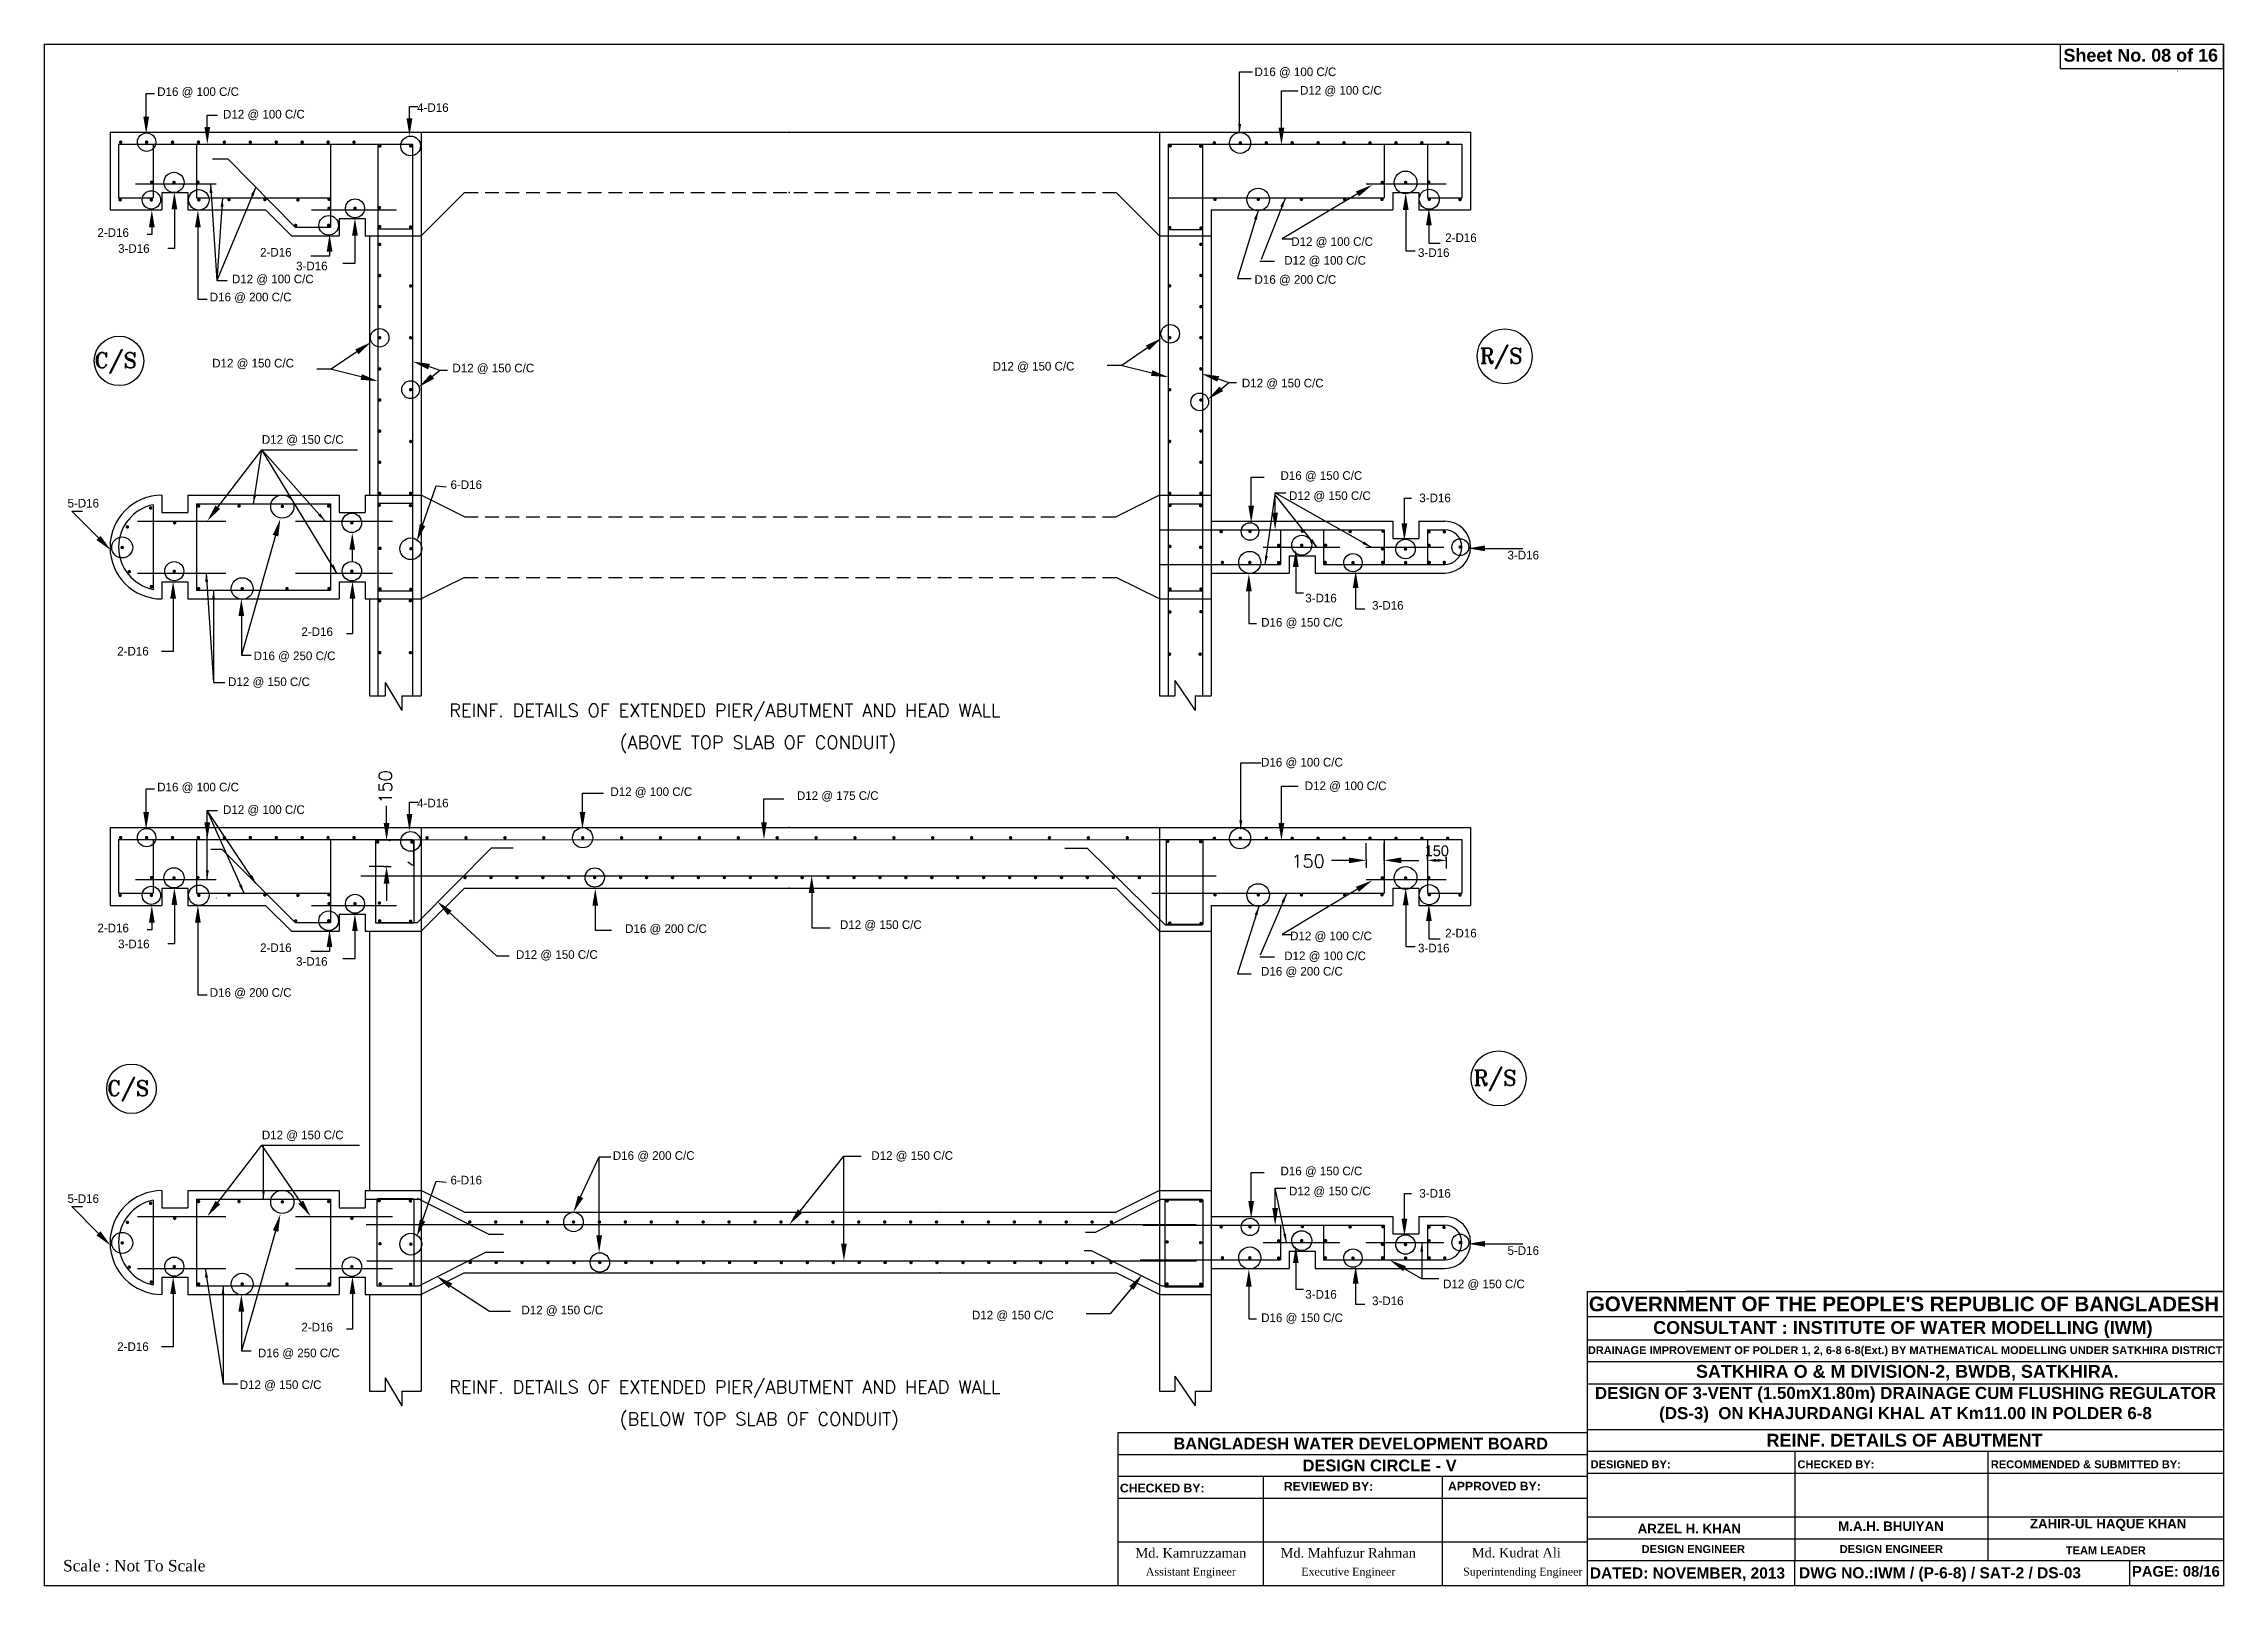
# Model space of a CAD drawing. Extents: x -377620 to 406987, y -326460 to -226264.
# Drawn here: x 148226 to 208774, y -272226 to -229398 of the extents above; entities that cross this region are included whole.
import ezdxf
from ezdxf.enums import TextEntityAlignment as Align

# ---------------------------------------------------------------- set-up
doc = ezdxf.new("R2010")
doc.units = 0
doc.header["$LTSCALE"] = 300
doc.header["$MEASUREMENT"] = 0
doc.linetypes.add('DASHED2', pattern=[9.525, 6.35, -3.175])
doc.layers.get('DEFPOINTS').update_dxf_attribs({"linetype": 'CONTINUOUS'})
doc.layers.add('Left Bank Profile', color=7, linetype='CONTINUOUS', lineweight=25)
doc.layers.add('LINE', color=7, linetype='CONTINUOUS')
doc.styles.add('BIG', font='ROMANT.SHX')
doc.dimstyles.new('3', dxfattribs={"dimtxt": 225, "dimasz": 350, "dimexe": 100, "dimexo": 25, "dimgap": 9, "dimtad": 0, "dimdec": 0, "dimzin": 0, "dimdsep": 46, "dimtxsty": 'Standard', "dimcen": 0, "dimclrd": 5, "dimclre": 6, "dimclrt": 256, "dimadec": 0, "dimazin": 0, "dimtfac": 1, "dimtdec": 0, "dimtofl": 0, "dimtmove": 2, "dimatfit": 3, "dimfxl": 1, "dimtolj": 1, "dimtzin": 0, "dimarcsym": 0})

msp = doc.modelspace()

# ---------------------------------------------------------------- texts
at = {"layer": 'Left Bank Profile', "attachment_point": 8}
for s, insert, char_height, width in [('{\\fArial|b1|i0|c0|p34;DRAINAGE IMPROVEMENT OF POLDER 1, 2, 6-8 6-8(Ext.) BY MATHEMATICAL MODELLING UNDER SATKHIRA DISTRICT}', (199909.5189, -265843.8869), 218.2440533, 18353.970731), ('{\\fArial|b1|i0|c0|p34;ARZEL H. KHAN}', (193917.8178, -270753.778), 264.093644, 27152.56831)]:
    msp.add_mtext(s, dxfattribs=dict(at, insert=insert, char_height=char_height, width=width))
at = {"layer": 'LINE', "color": 7}
for s, p in [('D16 @ 100 C/C', (181846.6373, -230300.7597)), ('D16 @ 100 C/C', (151379.6513, -230850.4866)), ('D12 @ 100 C/C', (183109.9703, -230815.5416)), ('D12 @ 100 C/C', (153207.2508, -231476.4556)), (' 4-D16', (158507.2891, -231293.8814)), (' 2-D16 ', (149630.3776, -234762.7933)), ('D12 @ 100 C/C', (182865.5128, -235013.0146)), ('2-D16 ', (187140.0184, -234905.6115)), (' 3-D16 ', (150204.7659, -235206.1879)), (' 2-D16 ', (154147.159, -235310.516)), (' 3-D16 ', (155145.8808, -235691.3976)), ('D12 @ 100 C/C', (182670.8913, -235535.6323)), ('3-D16 ', (186384.6443, -235320.1386)), ('D12 @ 100 C/C', (153453.6097, -236051.673)), ('D16 @ 200 C/C', (181846.6373, -236065.7597)), ('D16 @ 200 C/C', (152839.501, -236553.2188)), ('D12 @ 150 C/C', (152906.7235, -238388.0154)), ('D12 @ 150 C/C', (159576.4976, -238524.5948)), ('D12 @ 150 C/C', (174576.1097, -238472.8338)), ('D12 @ 150 C/C', (181494.5863, -238941.5624)), ('D12 @ 150 C/C', (154284.0907, -240507.2828)), ('6-D16', (159523.2723, -241761.9767)), ('D16 @ 150 C/C', (182567.6923, -241508.3711)), ('5-D16 ', (148889.178, -242275.5709)), ('D12 @ 150 C/C', (182804.0586, -242066.4875)), ('3-D16 ', (186420.7724, -242128.7272)), ('3-D16 ', (188870.3867, -243717.2121)), ('3-D16 ', (183255.0915, -244910.0274)), ('3-D16 ', (185110.0144, -245112.5033)), ('2-D16 ', (155383.2813, -245843.6998)), ('D16 @ 150 C/C', (182030.4961, -245582.1439)), ('2-D16 ', (150269.175, -246384.3253)), ('D16 @ 250 C/C', (154058.69, -246513.0416)), ('D12 @ 150 C/C', (153348.0232, -247232.6)), ('D16 @ 100 C/C', (182027.5561, -249466.0967)), ('D16 @ 100 C/C', (151379.6513, -250156.4965)), ('D12 @ 100 C/C', (163962.2004, -250284.5286)), ('D12 @ 100 C/C', (183240.9703, -250121.5516)), ('D12 @ 100 C/C', (153207.2508, -250782.4656)), (' 4-D16', (158507.2891, -250599.8913)), ('D12 @ 175 C/C', (169139.9247, -250393.1419)), (' 2-D16 ', (149630.3776, -254068.8032)), (' 3-D16 ', (150204.7659, -254512.1979)), ('D16 @ 200 C/C', (164370.3979, -254085.9928)), ('D12 @ 150 C/C', (170335.8854, -253977.3796)), ('D12 @ 100 C/C', (182834.0313, -254288.7018)), ('2-D16 ', (187140.0184, -254211.6215)), (' 2-D16 ', (154147.159, -254616.526)), (' 3-D16 ', (155145.8808, -254997.4075)), ('D12 @ 150 C/C', (161340.4502, -254805.3143)), ('D12 @ 100 C/C', (182670.8913, -254841.6422)), ('3-D16 ', (186384.6443, -254626.1485)), ('D16 @ 200 C/C', (182027.5561, -255270.0967)), ('D16 @ 200 C/C', (152839.501, -255859.2287)), ('D12 @ 150 C/C', (154284.0907, -259813.2927)), ('D16 @ 200 C/C', (164029.9109, -260385.562)), ('D12 @ 150 C/C', (171205.6751, -260385.562)), ('6-D16', (159523.2723, -261067.9866)), ('D16 @ 150 C/C', (182567.6923, -260814.381)), ('5-D16 ', (148889.178, -261581.5808)), ('D12 @ 150 C/C', (182804.0586, -261372.4974)), ('3-D16 ', (186420.7724, -261434.7371)), ('5-D16 ', (188870.3867, -263023.222)), ('D12 @ 150 C/C', (187080.935, -263950.0094)), ('D12 @ 150 C/C', (161492.702, -264675.3995)), ('D12 @ 150 C/C', (173999.99, -264814.9347)), ('3-D16 ', (183255.1435, -264238.7245)), ('3-D16 ', (185110.0144, -264418.5132)), ('2-D16 ', (155383.2813, -265149.7098)), ('D16 @ 150 C/C', (182030.4961, -264888.1538)), ('2-D16 ', (150269.175, -265690.3352)), ('D16 @ 250 C/C', (154175.517, -265865.7064)), ('D12 @ 150 C/C', (153670.9281, -266747.9165))]:
    msp.add_text(s, height=240, dxfattribs=at).set_placement(p)
at = {"layer": 'LINE', "color": 7, "style": 'BIG'}
for s, height, p in [('C/S', 425, (149642.5973, -238401.68)), ('R/S', 425, (188099.0409, -238276.5076)), ('REINF. DETAILS OF EXTENDED PIER/ABUTMENT AND HEAD WALL', 360, (159487.9454, -248090.2134)), ('(ABOVE TOP SLAB OF CONDUIT)', 360, (164220.9087, -248977.6728)), ('R/S', 425, (187930.1265, -258322.5686)), ('C/S', 425, (149987.6091, -258608.639)), ('REINF. DETAILS OF EXTENDED PIER/ABUTMENT AND HEAD WALL', 360, (159487.9454, -266874.8056)), ('(BELOW TOP SLAB OF CONDUIT)', 360, (164220.9087, -267762.265))]:
    msp.add_text(s, height=height, dxfattribs=at).set_placement(p)
msp.add_text('150', height=360, rotation=90, dxfattribs=at).set_placement((157716.5387, -250032.3805), align=Align.MIDDLE_CENTER)
msp.add_text('150', height=360, dxfattribs=at).set_placement((183331.4226, -252093.3295), align=Align.MIDDLE_CENTER)
at = {"layer": 'LINE', "color": 7}
for s, insert, char_height, width, attachment_point in [('{\\fArial|b1|i0|c0|p34;Sheet No. 08 of 16}', (206451.4892, -229904.0576), 356.60793, 18855.950215, 8), ("{\\fArial|b1|i0|c0|p34;\\H0.8x;GOVERNMENT OF THE PEOPLE'S REPUBLIC OF BANGLADESH}", (199877.9859, -264594.7937), 509.4399, 18855.950215, 8), ('{\\fArial|b1|i0|c0|p34;\\H1.094x;CONSULTANT : INSTITUTE OF WATER MODELLING (IWM)}', (199846.9859, -265326.519), 326.041536, 18855.950215, 8), ('{\\fArial|b1|i0|c0|p34;SATKHIRA O & M DIVISION-2, BWDB, SATKHIRA.}', (199970.2378, -266516.4667), 356.60793, 18855.950215, 8), ('{\\fArial|b1|i0|c0|p34;DESIGN OF 3-VENT (1.50mX1.80m) DRAINAGE CUM FLUSHING REGULATOR  (DS-3)  ON KHAJURDANGI KHAL AT Km11.00 IN POLDER 6-8}', (199919.6014, -267684.8883), 335.636531, 17395.981535, 8), ('{\\fArial|b1|i0|c0|p34;BANGLADESH WATER DEVELOPMENT BOARD}', (184793.6773, -268430.6494), 326.041536, 18855.950215, 8), ('{\\fArial|b1|i0|c0|p34;REINF. DETAILS OF ABUTMENT }', (199893.4197, -268351.2133), 356.60793, 18855.950215, 8), ('{\\fArial|b1|i0|c0|p34;DESIGN CIRCLE - V}', (185319.6773, -269037.5942), 326.041536, 18855.950215, 8), ('{\\fArial|b1|i0|c0|p34;DESIGNED BY:}', (192287.1473, -268949.6321), 220.078037, 22627.140258, 8), ('{\\fArial|b1|i0|c0|p34;CHECKED BY:}', (197988.1473, -268949.6321), 220.078037, 22627.140258, 8), ('{\\fArial|b1|i0|c0|p34;RECOMMENDED & SUBMITTED BY:}', (204927.1473, -268949.6321), 220.078037, 22627.140258, 8), ('{\\fArial|b1|i0|c0|p34;CHECKED BY:}', (179283.0268, -269621.6264), 242.085841, 24889.854284, 8), ('{\\fArial|b1|i0|c0|p34;REVIEWED BY:}', (183901.1473, -269567.6321), 242.085841, 24889.854284, 8), ('{\\fArial|b1|i0|c0|p34;APPROVED BY:}', (188505.1473, -269567.6321), 242.085841, 24889.854284, 8), ('{\\fArial|b1|i0|c0|p34;M.A.H. BHUIYAN}', (199516.1063, -270691.8207), 264.093644, 27152.56831, 8), ('{\\fArial|b1|i0|c0|p34;ZAHIR-UL HAQUE KHAN}', (205546.1063, -270691.8207), 264.093644, 27152.56831, 8), ('{\\fTimes New Roman|b0|i0|c0|p18;Md. Kamruzzaman}', (180077.9942, -271434.1678), 264.093644, 27152.56831, 8), ('{\\fTimes New Roman|b0|i0|c0|p18;Md. Mahfuzur Rahman}', (184448.9942, -271434.1678), 264.093644, 27152.56831, 8), ('{\\fTimes New Roman|b0|i0|c0|p18;Md. Kudrat Ali}', (189114.1637, -271429.1678), 264.093644, 27152.56831, 8), ('{\\fArial|b1|i0|c0|p34;DESIGN ENGINEER}', (194028.1473, -271304.6321), 220.078037, 22627.140258, 8), ('{\\fArial|b1|i0|c0|p34;DESIGN ENGINEER}', (199528.1473, -271304.6321), 220.078037, 22627.140258, 8), ('{\\fArial|b1|i0|c0|p34;TEAM LEADER}', (205482.1473, -271337.6321), 220.078037, 22627.140258, 8), ('{\\fTimes New Roman|b0|i0|c0|p18;Scale : Not To Scale}', (150741.5636, -271817.3038), 318.399938, 23569.937769, 8), ('{\\fTimes New Roman|b0|i0|c0|p18;Assistant Engineer}', (180077.9942, -271999.3337), 220.078037, 22627.140258, 8), ('{\\fTimes New Roman|b0|i0|c0|p18;Executive Engineer}', (184448.9942, -271999.3337), 220.078037, 22627.140258, 8), ('{\\fTimes New Roman|b0|i0|c0|p18;Superintending Engineer}', (189292.1597, -271999.3337), 220.078037, 22627.140258, 8), ('{\\fArial|b1|i0|c0|p34;DATED: NOVEMBER, 2013}', (191156.9049, -271701.8636), 307.533087, 31618.758508, 1), ('{\\fArial|b1|i0|c0|p34;DWG NO.:IWM / (P-6-8) / SAT-2 / DS-03}', (196963.7123, -271695.8636), 307.533087, 31309.311232, 1), ('{\\fArial|b1|i0|c0|p34;   PAGE: 08/16}', (205866.6707, -271661.8073), 293.437383, 30169.520344, 1)]:
    msp.add_mtext(s, dxfattribs=dict(at, insert=insert, char_height=char_height, width=width, attachment_point=attachment_point))

# ---------------------------------------------------------------- blocks, each defined once
blk = doc.blocks.new('*D239')
at = {"layer": 'DEFPOINTS', "color": 0}
for p in [(186645, -252099), (187170, -252072), (187170, -252095)]:
    blk.add_point(p, dxfattribs=at)
at = {"layer": 'LINE', "color": 7, "lineweight": -2}
for p, q in [((186645, -252074), (186645, -251972)), ((186895, -252072), (186920, -252072)), ((187170, -252070), (187170, -251972))]:
    blk.add_line(p, q, dxfattribs=at)
at = {"layer": 'LINE', "color": 7}
for points in [[(186895, -252030), (186895, -252113), (186645, -252072)], [(186920, -252030), (186920, -252113), (187170, -252072)]]:
    blk.add_solid(points, dxfattribs=at)
at = {"layer": 'LINE', "color": 7, "insert": (186908, -251808), "char_height": 300, "attachment_point": 5}
blk.add_mtext('\\A1;150', dxfattribs=at)

# ---------------------------------------------------------------- dimensions: what is measured, and where the dimension line sits
at = {"layer": 'LINE', "color": 7}
dim = msp.add_linear_dim(base=(187169.8603, -252071.7067), p1=(186645.2721, -252098.8782), p2=(187169.8603, -252095.2848), text='150', dimstyle='3', override={"dimtxt": 300, "dimasz": 250, "dimclrd": 7, "dimclre": 7, "dimclrt": 7}, dxfattribs=at)
dim.commit()
dim.dimension.update_dxf_attribs({"geometry": '*D239', "text_midpoint": (186907.5662, -251808.2067)})

# ---------------------------------------------------------------- linework, layer by layer
at = {"layer": 'LINE', "color": 7}
for p, q in [((151073.1931, -231423.3908), (151073.1931, -230781.8628)), ((151073.1931, -230781.8628), (151308.17, -230781.8628)), ((158383.5908, -231147.0115), (158618.5677, -231147.0115)), ((158383.5908, -231475.5547), (158383.5908, -231147.0115)), ((182592.6924, -231731.4374), (182592.6924, -230704.2496)), ((182592.6924, -230704.2496), (183055.0424, -230704.2496)), ((150069.2721, -231854.336), (150069.2721, -234014.336)), ((150069.2721, -231854.336), (158751.8748, -231854.336)), ((152770.2495, -231381.7498), (153057.4439, -231381.7498)), ((152770.2495, -231710.2931), (152770.2495, -231381.7498)), ((158709.2721, -231854.336), (158709.2721, -247500.2118)), ((158751.8748, -231854.336), (179177.4268, -231854.336)), ((179177.4268, -231854.336), (187845.2721, -231854.336)), ((179205.2721, -231854.336), (179205.2721, -247500.2118)), ((187845.2721, -231854.336), (187845.2721, -234014.336)), ((150309.2721, -232190.336), (150309.2721, -233678.336)), ((150309.2721, -232190.336), (158469.2721, -232190.336)), ((151269.2721, -232190.336), (151269.2721, -233678.336)), ((152469.2721, -232190.336), (152469.2721, -233678.336)), ((156189.2721, -232190.336), (156189.2721, -234494.336)), ((157509.2721, -232190.336), (157509.2721, -247500.2118)), ((158469.2721, -232190.336), (158469.2721, -247500.2118)), ((179445.2721, -232190.336), (179445.2721, -247500.2118)), ((179445.2721, -232190.336), (187605.2721, -232190.336)), ((180405.2721, -232190.336), (180405.2721, -247500.2118)), ((185445.2721, -232190.336), (185445.2721, -233678.336)), ((186645.2721, -232190.336), (186645.2721, -233678.336)), ((187605.2721, -232190.336), (187605.2721, -233678.336)), ((153348.0361, -232602.9451), (152914.1203, -232602.9451)), ((155208.6833, -234494.336), (153348.0361, -232602.9451)), ((150309.2721, -233678.336), (151269.2721, -233678.336)), ((150780.1989, -233294.336), (153020.6031, -233294.336)), ((151509.2721, -233534.336), (151509.2721, -234014.336)), ((151509.2721, -233534.336), (152229.2721, -233534.336)), ((152229.2721, -233534.336), (152229.2721, -234014.336)), ((152469.2721, -233678.336), (156189.2721, -233678.336)), ((158709.2721, -234734.336), (159909.2721, -233534.336)), ((179205.2721, -234734.336), (178005.2721, -233534.336)), ((179445.2721, -233678.336), (185445.2721, -233678.336)), ((184702.8697, -233568.0905), (182612.7176, -234820.9078)), ((184945.4039, -233294.336), (187169.8603, -233294.336)), ((185685.2721, -233534.336), (185685.2721, -234014.336)), ((185685.2721, -233534.336), (186405.2721, -233534.336)), ((186405.2721, -233534.336), (186405.2721, -234014.336)), ((186645.2721, -233678.336), (187605.2721, -233678.336)), ((150069.2721, -234014.336), (151509.2721, -234014.336)), ((150069.2721, -234014.336), (151509.2721, -234014.336)), ((151856.4499, -234000.4776), (151856.4499, -235085.4002)), ((152229.2721, -234014.336), (154389.2721, -234014.336)), ((152229.2721, -234014.336), (154389.2721, -234014.336)), ((155109.2721, -234734.336), (154389.2721, -234014.336)), ((155665.7361, -234014.336), (158026.0342, -234014.336)), ((156429.2721, -234254.336), (156429.2721, -234734.336)), ((156429.2721, -234254.336), (156549.2721, -234254.336)), ((156429.2721, -234254.336), (157149.2721, -234254.336)), ((157149.2721, -234254.336), (157149.2721, -234734.336)), ((180645.2721, -234014.336), (185685.2721, -234014.336)), ((180645.2721, -234014.336), (180645.2721, -247500.2118)), ((186043.8389, -234015.5443), (186043.8389, -235154.1502)), ((186405.2721, -234014.336), (187845.2721, -234014.336)), ((151229.8444, -234694.1695), (151099.3017, -234694.1695)), ((151229.8444, -234496.0363), (151229.8444, -234694.1695)), ((152509.164, -234496.0363), (152509.164, -236493.8305)), ((155109.2721, -234734.336), (156429.2721, -234734.336)), ((155208.6833, -234494.336), (156189.2721, -234494.336)), ((156869.2941, -234730.7747), (156869.2941, -235502.7128)), ((157149.2721, -234734.336), (158709.2721, -234734.336)), ((157269.2721, -234734.336), (157269.2721, -241934.336)), ((157509.2721, -234535.0416), (158469.2721, -234535.0416)), ((179205.2721, -234734.336), (180645.2721, -234734.336)), ((179445.2721, -234553.2535), (180405.2721, -234553.2535)), ((182612.7176, -234820.9078), (182898.6444, -234820.9078)), ((186687.1744, -234443.9988), (186687.1744, -234939.923)), ((151856.4499, -235085.4002), (151673.6899, -235085.4002)), ((156164.3627, -235294.0564), (155642.1917, -235294.0564)), ((156164.3627, -235174.1695), (156164.3627, -235294.0564)), ((156869.2941, -235502.7128), (156529.8827, -235502.7128)), ((181993.2095, -235439.7867), (182398.2725, -235439.7867)), ((186043.8389, -235154.1502), (186305.9387, -235154.1502)), ((186687.1744, -234939.923), (186996.9284, -234939.923)), ((153031.3353, -235972.1896), (153318.5295, -235972.1896)), ((181373.7013, -235915.8473), (181754.937, -235915.8473)), ((152509.164, -236493.8305), (152770.2495, -236493.8305)), ((178870.7575, -237845.0476), (178159.6864, -238328.6894)), ((156210.4963, -238438.3354), (155809.7425, -238438.3354)), ((157041.3564, -238651.7269), (156186.9227, -238438.3354)), ((156921.5674, -237954.6936), (156210.4963, -238438.3354)), ((158926.9267, -238365.0875), (159227.9364, -238461.8853)), ((159016.7409, -238637.2399), (159227.9364, -238461.8853)), ((159227.9364, -238461.8853), (159440.1003, -238461.8853)), ((178159.6864, -238328.6894), (177758.9326, -238328.6894)), ((178990.5465, -238542.0808), (178136.1128, -238328.6894)), ((180835.6759, -238706.3297), (181136.6857, -238803.1275)), ((180925.4902, -238978.4821), (181136.6857, -238803.1275)), ((181136.6857, -238803.1275), (181348.8496, -238803.1275)), ((153060.7981, -242267.9055), (154283.7454, -240675.3258)), ((154283.7454, -240675.3258), (156942.2046, -240675.3258)), ((181752.7675, -242221.479), (181752.7675, -241434.9841)), ((181752.7675, -241434.9841), (182118.061, -241434.9841)), ((151509.2721, -241934.336), (151509.2721, -242414.336)), ((152229.2721, -241934.336), (156429.2721, -241934.336)), ((152229.2721, -241934.336), (152229.2721, -242414.336)), ((152469.2721, -242174.336), (156189.2721, -242174.336)), ((152469.2721, -242174.336), (152469.2721, -244574.336)), ((156189.2721, -242174.336), (156189.2721, -244574.336)), ((156429.2721, -241934.336), (156429.2721, -242414.336)), ((157149.2721, -241934.336), (158709.2721, -241934.336)), ((157149.2721, -241934.336), (157149.2721, -242414.336)), ((157509.2721, -242153.8602), (158469.2721, -242153.8602)), ((159909.2721, -242534.336), (158709.2721, -241934.336)), ((158745.1546, -242763.3886), (159127.264, -241675.4831)), ((159127.264, -241675.4831), (159397.8516, -241702.5144)), ((179205.2721, -241934.336), (178005.2721, -242534.336)), ((179205.2721, -241934.336), (180645.2721, -241934.336)), ((179445.2721, -242171.5288), (180405.2721, -242171.5288)), ((182418.8906, -242414.6732), (182418.8906, -241864.3045)), ((182418.8906, -241864.3045), (182719.7205, -241864.3045)), ((186007.3602, -242715.1974), (186007.3602, -242014.5665)), ((186007.3602, -242014.5665), (186200.751, -242014.5665)), ((149750.0532, -243120.3088), (149007.2863, -242378.2964)), ((149007.2863, -242378.2964), (149304.9327, -242378.2964)), ((150833.701, -242654.336), (153281.0595, -242654.336)), ((151269.2721, -242198.5809), (151269.2721, -244550.0911)), ((151509.2721, -242414.336), (152229.2721, -242414.336)), ((155222.765, -242654.336), (157912.8365, -242654.336)), ((156429.2721, -242414.336), (157149.2721, -242414.336)), ((156429.2721, -242414.336), (156549.2721, -242414.336)), ((180645.2721, -242654.336), (185685.2721, -242654.336)), ((185685.2721, -242654.336), (185685.2721, -243134.336)), ((186405.2721, -242654.336), (187125.2721, -242654.336)), ((186405.2721, -242654.336), (186405.2721, -243134.336)), ((154665.8718, -243056.0426), (153715.5113, -246378.9258)), ((179205.2721, -242894.336), (185445.2721, -242894.336)), ((182084.9106, -243374.336), (184213.9235, -243374.336)), ((182565.2721, -242894.336), (182565.2721, -243854.336)), ((183765.2721, -242894.336), (183765.2721, -243854.336)), ((184935.0408, -243374.336), (187098.3924, -243374.336)), ((185445.2721, -242894.336), (185445.2721, -243854.336)), ((185685.2721, -243134.336), (186405.2721, -243134.336)), ((186645.2721, -242894.336), (187125.2721, -242894.336)), ((186645.2721, -242894.336), (186645.2721, -243854.336)), ((156795.5653, -243450.2025), (156795.5653, -243787.8359)), ((179205.2721, -243854.336), (182565.2721, -243854.336)), ((182805.2721, -243614.336), (183525.2721, -243614.336)), ((182805.2721, -243614.336), (182805.2721, -244094.336)), ((182992.0943, -243923.5079), (182992.0943, -244645.6047)), ((183525.2721, -243614.336), (183525.2721, -244094.336)), ((183765.2721, -243854.336), (187125.2721, -243854.336)), ((188249.3634, -243409.8576), (189295.0003, -243409.8576)), ((150833.701, -244094.336), (153281.0595, -244094.336)), ((151509.2721, -244334.336), (151509.2721, -244814.336)), ((151509.2721, -244334.336), (152229.2721, -244334.336)), ((152229.2721, -244334.336), (152229.2721, -244814.336)), ((152469.2721, -244574.336), (156189.2721, -244574.336)), ((155222.765, -244094.336), (157912.8365, -244094.336)), ((156429.2721, -244334.336), (156429.2721, -244814.336)), ((156429.2721, -244334.336), (157149.2721, -244334.336)), ((156429.2721, -244334.336), (156549.2721, -244334.336)), ((157149.2721, -244334.336), (157149.2721, -244814.336)), ((157509.2721, -244589.3938), (158469.2721, -244589.3938)), ((159909.2721, -244214.336), (158709.2721, -244814.336)), ((179205.2721, -244814.336), (178005.2721, -244214.336)), ((179445.2721, -244587.1287), (180405.2721, -244587.1287)), ((180645.2721, -244094.336), (182805.2721, -244094.336)), ((181688.3039, -244598.2361), (181688.3039, -245492.0611)), ((183525.2721, -244094.336), (187125.2721, -244094.336)), ((184653.6263, -244512.372), (184653.6263, -245084.2068)), ((151269.2721, -244794.1951), (151269.2721, -244814.336)), ((151821.3978, -244804.5486), (151821.3978, -246270.8006)), ((152229.2721, -244814.336), (156429.2721, -244814.336)), ((156800.2102, -244804.5486), (156800.2102, -245784.2375)), ((157149.2721, -244814.336), (158709.2721, -244814.336)), ((157269.2721, -244814.336), (157269.2721, -247500.2118)), ((179205.2721, -244814.336), (180645.2721, -244814.336)), ((182992.0943, -244645.6047), (183206.9728, -244645.6047)), ((184653.6263, -245084.2068), (184911.4804, -245084.2068)), ((153715.5113, -245291.1114), (153715.5113, -246378.9258)), ((156800.2102, -245784.2375), (156637.8576, -245784.2375)), ((181688.3039, -245492.0611), (181903.1825, -245492.0611)), ((151821.3978, -246270.8006), (151496.6926, -246270.8006)), ((153715.5113, -246378.9258), (153986.099, -246378.9258)), ((157269.2721, -247500.2118), (157707.1537, -247500.2118)), ((157707.1537, -247133.7125), (157707.1537, -247500.2118)), ((157707.1537, -247133.7125), (158172.5453, -247908.5772)), ((158172.5453, -247500.2118), (158172.5453, -247908.5772)), ((158172.5453, -247500.2118), (158709.2721, -247500.2118)), ((179205.2721, -247500.2118), (179632.2637, -247500.2118)), ((179632.2637, -247082.055), (179632.2637, -247500.2118)), ((179632.2637, -247082.055), (180201.0757, -247908.5772)), ((180201.0757, -247500.2118), (180201.0757, -247908.5772)), ((180201.0757, -247500.2118), (180645.2721, -247500.2118)), ((182592.6924, -250010.2595), (183055.0424, -250010.2595)), ((182592.6924, -251037.4474), (182592.6924, -250010.2595)), ((151073.1931, -250729.4007), (151073.1931, -250087.8727)), ((151073.1931, -250087.8727), (151308.17, -250087.8727)), ((157747.6038, -251037.6047), (157747.6038, -250557.6047)), ((158383.5908, -250453.0214), (158618.5677, -250453.0214)), ((158383.5908, -250781.5647), (158383.5908, -250453.0214)), ((163186.1957, -250724.83), (163186.1957, -250204.3124)), ((163186.1957, -250204.3124), (163767.7319, -250204.3124)), ((168226.1777, -251015.3029), (168226.1777, -250365.6862)), ((168226.1777, -250365.6862), (168775.4064, -250365.6862)), ((150069.2721, -251160.3459), (158751.8748, -251160.3459)), ((150069.2721, -251160.3459), (150069.2721, -253320.3459)), ((152770.2495, -251016.3031), (152770.2495, -250687.7598)), ((152770.2495, -250687.7598), (153057.4439, -250687.7598)), ((158709.2721, -251160.3459), (158709.2721, -266806.2218)), ((158751.8748, -251160.3459), (179177.4268, -251160.3459)), ((179177.4268, -251160.3459), (187845.2721, -251160.3459)), ((179205.2721, -251160.3459), (179205.2721, -266806.2218)), ((187845.2721, -251160.3459), (187845.2721, -253320.3459)), ((150309.2721, -251496.3459), (150309.2721, -252984.3459)), ((150309.2721, -251496.3459), (158469.2721, -251496.3459)), ((151269.2721, -251496.3459), (151269.2721, -252984.3459)), ((152469.2721, -251496.3459), (152469.2721, -252984.3459)), ((153185.6827, -251765.6983), (152865.5431, -251765.6983)), ((155208.6833, -253800.3459), (153185.6827, -251765.6983)), ((156189.2721, -251496.3459), (156189.2721, -253800.3459)), ((157800.7739, -251502.1876), (179177.4268, -251496.3459)), ((158500.7937, -252225.6752), (158500.7937, -251502.1876)), ((158609.8608, -253800.3459), (160663.6986, -251721.125)), ((160663.6986, -251721.125), (161262.3746, -251721.125)), ((177210.5783, -251739.5646), (176581.9563, -251739.5646)), ((179374.9777, -253870.6403), (177210.5783, -251739.5646)), ((179177.4268, -251496.3459), (179445.2721, -251496.3459)), ((179445.2721, -251496.3459), (187605.2721, -251496.3459)), ((184945.4039, -252046.0186), (184945.4039, -251591.7067)), ((185445.2721, -251496.3459), (185445.2721, -252984.3459)), ((185445.2721, -252046.0186), (185445.2721, -251591.7067)), ((186645.2721, -251496.3459), (186645.2721, -252984.3459)), ((187605.2721, -251496.3459), (187605.2721, -252984.3459)), ((157674.3256, -252237.6047), (157267.6038, -252237.6047)), ((157674.3256, -252237.6047), (157875.7159, -252237.6047)), ((158469.2721, -252216.3459), (158336.2043, -252124.0921)), ((184465.4039, -252071.7067), (183985.4039, -252071.7067)), ((184945.4039, -252046.0186), (184945.4039, -252274.9353)), ((185925.2721, -252071.7067), (186405.2721, -252071.7067)), ((187169.8603, -251975.2848), (187169.8603, -252300.879)), ((150309.2721, -252984.3459), (151269.2721, -252984.3459)), ((150780.1989, -252600.3459), (153020.6031, -252600.3459)), ((151509.2721, -252840.3459), (152229.2721, -252840.3459)), ((151509.2721, -252840.3459), (151509.2721, -253320.3459)), ((152229.2721, -252840.3459), (152229.2721, -253320.3459)), ((152469.2721, -252984.3459), (156189.2721, -252984.3459)), ((157030.1697, -252504.3459), (180777.7739, -252504.3459)), ((157747.6038, -252717.6047), (157747.6038, -253197.6047)), ((158709.2721, -254040.3459), (159909.2721, -252840.3459)), ((159909.2721, -252840.3459), (178005.2721, -252840.3459)), ((169550.7881, -252975.8204), (169550.7881, -253948.1846)), ((179205.2721, -254040.3459), (178005.2721, -252840.3459)), ((178990.7739, -252984.3459), (185445.2721, -252984.3459)), ((184702.8697, -252874.1004), (182612.7176, -254126.9177)), ((184945.4039, -252600.3459), (187169.8603, -252600.3459)), ((185685.2721, -252840.3459), (186405.2721, -252840.3459)), ((185685.2721, -252840.3459), (185685.2721, -253320.3459)), ((186405.2721, -252840.3459), (186405.2721, -253320.3459)), ((186645.2721, -252984.3459), (187605.2721, -252984.3459)), ((150069.2721, -253320.3459), (151509.2721, -253320.3459)), ((150069.2721, -253320.3459), (151509.2721, -253320.3459)), ((151856.4499, -253306.4875), (151856.4499, -254391.4101)), ((152229.2721, -253320.3459), (154389.2721, -253320.3459)), ((152229.2721, -253320.3459), (154389.2721, -253320.3459)), ((153020.8201, -253111.7802), (153020.8201, -253120.7331)), ((155109.2721, -254040.3459), (154389.2721, -253320.3459)), ((155665.7361, -253320.3459), (158026.0342, -253320.3459)), ((156429.2721, -253560.3459), (157149.2721, -253560.3459)), ((156429.2721, -253560.3459), (156549.2721, -253560.3459)), ((156429.2721, -253560.3459), (156429.2721, -254040.3459)), ((157149.2721, -253560.3459), (157149.2721, -254040.3459)), ((159500.8841, -253530.9732), (160795.4349, -254722.7789)), ((163541.579, -253330.8428), (163541.579, -254012.7341)), ((180645.2721, -253320.3459), (180645.2721, -266806.2218)), ((180645.2721, -253320.3459), (185685.2721, -253320.3459)), ((186043.8389, -253321.5542), (186043.8389, -254460.1602)), ((186405.2721, -253320.3459), (187845.2721, -253320.3459)), ((151229.8444, -254000.1795), (151099.3017, -254000.1795)), ((151229.8444, -253802.0463), (151229.8444, -254000.1795)), ((152509.164, -253802.0463), (152509.164, -255799.8405)), ((155109.2721, -254040.3459), (156429.2721, -254040.3459)), ((155208.6833, -253800.3459), (156189.2721, -253800.3459)), ((156869.2941, -254036.7847), (156869.2941, -254808.7228)), ((157149.2721, -254040.3459), (158709.2721, -254040.3459)), ((157269.2721, -254040.3459), (157269.2721, -261240.3459)), ((157509.2721, -253800.3459), (158609.8608, -253800.3459)), ((163541.579, -254012.7341), (163993.8851, -254012.7341)), ((169550.7881, -253948.1846), (170067.7095, -253948.1846)), ((179205.2721, -254040.3459), (180645.2721, -254040.3459)), ((179363.6008, -253859.2634), (180405.2721, -253859.2634)), ((182612.7176, -254126.9177), (182898.6444, -254126.9177)), ((186687.1744, -253750.0087), (186687.1744, -254245.9329)), ((186687.1744, -254245.9329), (186996.9284, -254245.9329)), ((151856.4499, -254391.4101), (151673.6899, -254391.4101)), ((156164.3627, -254600.0663), (155642.1917, -254600.0663)), ((156164.3627, -254480.1795), (156164.3627, -254600.0663)), ((156869.2941, -254808.7228), (156529.8827, -254808.7228)), ((160795.4349, -254722.7789), (161150.8184, -254722.7789)), ((181993.2095, -254745.7966), (182398.2725, -254745.7966)), ((186043.8389, -254460.1602), (186305.9387, -254460.1602)), ((181373.7013, -255221.8573), (181754.937, -255221.8573)), ((152509.164, -255799.8405), (152770.2495, -255799.8405)), ((153060.7981, -261573.9155), (154283.7454, -259981.3358)), ((155365.2532, -261558.7333), (154283.7454, -259981.3358)), ((154283.7454, -259981.3358), (156995.6402, -259981.3358)), ((163134.8012, -261412.4524), (163650.782, -260301.5546)), ((163650.782, -262481.0723), (163650.782, -260301.5546)), ((163650.782, -260301.5546), (163972.7251, -260301.5546)), ((169228.2613, -261807.1679), (170445.9887, -260278.4807)), ((170445.9887, -262708.3117), (170445.9887, -260278.4807)), ((170445.9887, -260278.4807), (170835.2555, -260278.4807)), ((170445.9887, -260278.4807), (170925.9887, -260278.4807)), ((181752.7675, -261527.489), (181752.7675, -260740.994)), ((181752.7675, -260740.994), (182118.061, -260740.994)), ((151269.2721, -261504.5908), (151269.2721, -263856.101)), ((151509.2721, -261240.3459), (151509.2721, -261720.3459)), ((152229.2721, -261240.3459), (156429.2721, -261240.3459)), ((152229.2721, -261240.3459), (152229.2721, -261720.3459)), ((152469.2721, -261480.3459), (156189.2721, -261480.3459)), ((152469.2721, -261480.3459), (152469.2721, -263880.3459)), ((156189.2721, -261480.3459), (156189.2721, -263880.3459)), ((156429.2721, -261240.3459), (156429.2721, -261720.3459)), ((157149.2721, -261240.3459), (158709.2721, -261240.3459)), ((157149.2721, -261240.3459), (157149.2721, -261720.3459)), ((157149.2721, -261480.3459), (158709.2721, -261480.3459)), ((157509.2721, -261459.8702), (158469.2721, -261459.8702)), ((160581.1056, -262444.5908), (158601.9408, -261455.0084)), ((159909.2721, -261840.3459), (158709.2721, -261240.3459)), ((158745.1546, -262069.3985), (159127.264, -260981.493)), ((159127.264, -260981.493), (159397.8516, -261008.5243)), ((179261.9284, -261480.3459), (177418.3876, -262402.1163)), ((179205.2721, -261240.3459), (178005.2721, -261840.3459)), ((179205.2721, -261240.3459), (180645.2721, -261240.3459)), ((179261.9284, -261480.3459), (180405.2721, -261480.3459)), ((182418.8906, -261720.6831), (182418.8906, -261170.3144)), ((182418.8906, -261170.3144), (182719.7205, -261170.3144)), ((186007.3602, -262021.2074), (186007.3602, -261320.5764)), ((186007.3602, -261320.5764), (186200.751, -261320.5764)), ((149750.0532, -262426.3187), (149007.2863, -261684.3063)), ((149007.2863, -261684.3063), (149304.9327, -261684.3063)), ((150833.701, -261960.3459), (153281.0595, -261960.3459)), ((151509.2721, -261720.3459), (152229.2721, -261720.3459)), ((155222.765, -261960.3459), (157912.8365, -261960.3459)), ((156429.2721, -261720.3459), (157149.2721, -261720.3459)), ((156429.2721, -261720.3459), (156549.2721, -261720.3459)), ((159909.2721, -261840.3459), (178005.2721, -261840.3459)), ((180645.2721, -261960.3459), (185685.2721, -261960.3459)), ((185685.2721, -261960.3459), (185685.2721, -262440.3459)), ((186405.2721, -261960.3459), (186405.2721, -262440.3459)), ((186405.2721, -261960.3459), (187125.2721, -261960.3459)), ((154665.8718, -262362.0525), (153715.5113, -265684.9357)), ((157185.0379, -262176.3459), (180226.628, -262176.3459)), ((160581.1056, -262444.5908), (160995.0388, -262444.5908)), ((177418.3876, -262402.1163), (177157.4851, -262402.1163)), ((178741.4795, -262200.3459), (185445.2721, -262200.3459)), ((182084.9106, -262680.3459), (184213.9235, -262680.3459)), ((182565.2721, -262200.3459), (182565.2721, -263160.3459)), ((183765.2721, -262200.3459), (183765.2721, -263160.3459)), ((184935.0408, -262680.3459), (187098.3924, -262680.3459)), ((185445.2721, -262200.3459), (185445.2721, -263160.3459)), ((185685.2721, -262440.3459), (186405.2721, -262440.3459)), ((186645.2721, -262200.3459), (186645.2721, -263160.3459)), ((186645.2721, -262200.3459), (187125.2721, -262200.3459)), ((188249.3634, -262715.8676), (189295.0003, -262715.8676)), ((157197.2192, -263184.3459), (180232.8432, -263184.3459)), ((160514.4472, -262949.4302), (158652.6158, -263880.3459)), ((160514.4472, -262949.4302), (161004.3199, -262949.4302)), ((177315.1478, -262906.9556), (177115.599, -262906.9556)), ((179261.9284, -263880.3459), (177315.1478, -262906.9556)), ((178671.5218, -263160.3459), (182565.2721, -263160.3459)), ((182805.2721, -262920.3459), (182805.2721, -263400.3459)), ((182805.2721, -262920.3459), (183525.2721, -262920.3459)), ((182992.1463, -263252.205), (182992.1463, -263974.3018)), ((183525.2721, -262920.3459), (183525.2721, -263400.3459)), ((183765.2721, -263160.3459), (187125.2721, -263160.3459)), ((150833.701, -263400.3459), (153281.0595, -263400.3459)), ((151509.2721, -263640.3459), (152229.2721, -263640.3459)), ((151509.2721, -263640.3459), (151509.2721, -264120.3459)), ((152229.2721, -263640.3459), (152229.2721, -264120.3459)), ((152469.2721, -263880.3459), (156189.2721, -263880.3459)), ((155222.765, -263400.3459), (157912.8365, -263400.3459)), ((156429.2721, -263640.3459), (157149.2721, -263640.3459)), ((156429.2721, -263640.3459), (156549.2721, -263640.3459)), ((156429.2721, -263640.3459), (156429.2721, -264120.3459)), ((157149.2721, -263640.3459), (157149.2721, -264120.3459)), ((157509.2721, -263880.3459), (158652.6158, -263880.3459)), ((159909.2721, -263520.3459), (158709.2721, -264120.3459)), ((159526.0869, -263883.7396), (160608.9409, -264581.8482)), ((159909.2721, -263520.3459), (178005.2721, -263520.3459)), ((178428.6417, -263945.9294), (177835.0697, -264659.5395)), ((179205.2721, -264120.3459), (178005.2721, -263520.3459)), ((179261.9284, -263880.3459), (180405.2721, -263880.3459)), ((180645.2721, -263400.3459), (182805.2721, -263400.3459)), ((181688.3039, -263904.246), (181688.3039, -264798.0711)), ((182992.1463, -263974.3018), (183207.0248, -263974.3018)), ((183525.2721, -263400.3459), (187125.2721, -263400.3459)), ((184653.6263, -263818.3819), (184653.6263, -264390.2167)), ((186013.4455, -263408.9564), (186480.0928, -263681.8383)), ((186480.0928, -263681.8383), (186960.0928, -263681.8383)), ((186480.0928, -263681.8383), (186931.3376, -263681.8383)), ((151269.2721, -264100.2051), (151269.2721, -264120.3459)), ((151821.3978, -264110.5585), (151821.3978, -265576.8105)), ((152229.2721, -264120.3459), (156429.2721, -264120.3459)), ((156800.2102, -264110.5585), (156800.2102, -265090.2474)), ((157149.2721, -264120.3459), (158709.2721, -264120.3459)), ((157269.2721, -264120.3459), (157269.2721, -266806.2218)), ((160608.9409, -264581.8482), (161192.2184, -264581.8482)), ((179205.2721, -264120.3459), (180645.2721, -264120.3459)), ((184653.6263, -264390.2167), (184911.4804, -264390.2167)), ((208752.2, -264037.8736), (208752.2, -272204.82)), ((153715.5113, -264597.1214), (153715.5113, -265684.9357)), ((156800.2102, -265090.2474), (156637.8576, -265090.2474)), ((177835.0697, -264659.5395), (177174.0219, -264659.5395)), ((181688.3039, -264798.0711), (181903.1825, -264798.0711)), ((151821.3978, -265576.8105), (151496.6926, -265576.8105)), ((153715.5113, -265684.9357), (153986.099, -265684.9357)), ((179632.2637, -266388.0649), (180201.0757, -267214.5872)), ((179632.2637, -266388.0649), (179632.2637, -266806.2218)), ((157269.2721, -266806.2218), (157707.1537, -266806.2218)), ((157707.1537, -266439.7225), (158172.5453, -267214.5872)), ((157707.1537, -266439.7225), (157707.1537, -266806.2218)), ((158172.5453, -266806.2218), (158709.2721, -266806.2218)), ((158172.5453, -266806.2218), (158172.5453, -267214.5872)), ((179205.2721, -266806.2218), (179632.2637, -266806.2218)), ((180201.0757, -266806.2218), (180645.2721, -266806.2218)), ((180201.0757, -266806.2218), (180201.0757, -267214.5872)), ((177959.2285, -272204.82), (208752.2, -272204.82))]:
    msp.add_line(p, q, dxfattribs=at)
at = {"layer": 'LINE', "color": 7, "linetype": 'DASHED2', "ltscale": 0.2}
for p, q in [((159909.2721, -233534.336), (178005.2721, -233534.336)), ((159909.2721, -242534.336), (178005.2721, -242534.336)), ((159909.2721, -244214.336), (178005.2721, -244214.336))]:
    msp.add_line(p, q, dxfattribs=at)
at = {"layer": 'LINE', "color": 7, "lineweight": 40, "const_width": 42.8247}
msp.add_lwpolyline([(148247, -272204.82), (208752.2, -272204.82), (208752.2, -229419), (148247, -229419)], close=True, dxfattribs=at)
at = {"layer": 'LINE'}
msp.add_lwpolyline([(208752.2, -229419), (204218.2, -229419), (204218.2, -230084), (208752.2, -230084)], close=True, dxfattribs=at)
at = {"layer": 'LINE', "color": 7, "const_width": 48}
for points in [[(150340.3862, -232132.9723, 1), (150388.3862, -232132.9723, 1)], [(151060.3862, -232132.9723, 1), (151108.3862, -232132.9723, 1)], [(151780.3862, -232132.9723, 1), (151828.3862, -232132.9723, 1)], [(152500.3862, -232132.9723, 1), (152548.3862, -232132.9723, 1)], [(153220.3862, -232132.9723, 1), (153268.3862, -232132.9723, 1)], [(153940.3862, -232132.9723, 1), (153988.3862, -232132.9723, 1)], [(154660.3862, -232132.9723, 1), (154708.3862, -232132.9723, 1)], [(155380.3862, -232132.9723, 1), (155428.3862, -232132.9723, 1)], [(156100.3862, -232132.9723, 1), (156148.3862, -232132.9723, 1)], [(156820.3862, -232132.9723, 1), (156868.3862, -232132.9723, 1)], [(157537.2691, -232239.2629, 1), (157585.2691, -232239.2629, 1)], [(158391.0677, -232239.2629, 1), (158439.0677, -232239.2629, 1)], [(179479.9462, -232234.9249, 1), (179527.9462, -232234.9249, 1)], [(180325.9106, -232246.3451, 1), (180373.9106, -232246.3451, 1)], [(180707.4015, -232152.0937, 1), (180755.4015, -232152.0937, 1)], [(181427.4015, -232152.0937, 1), (181475.4015, -232152.0937, 1)], [(182147.4015, -232152.0937, 1), (182195.4015, -232152.0937, 1)], [(182867.4015, -232152.0937, 1), (182915.4015, -232152.0937, 1)], [(183587.4015, -232152.0937, 1), (183635.4015, -232152.0937, 1)], [(184307.4015, -232152.0937, 1), (184355.4015, -232152.0937, 1)], [(185027.4015, -232152.0937, 1), (185075.4015, -232152.0937, 1)], [(185747.4015, -232152.0937, 1), (185795.4015, -232152.0937, 1)], [(186467.4015, -232152.0937, 1), (186515.4015, -232152.0937, 1)], [(187187.4015, -232152.0937, 1), (187235.4015, -232152.0937, 1)], [(150326.7364, -233735.189, 1), (150374.7364, -233735.189, 1)], [(151193.4956, -233735.189, 1), (151241.4956, -233735.189, 1)], [(151200.3205, -233244.297, 1), (151248.3205, -233244.297, 1)], [(151821.3843, -233251.1149, 1), (151869.3843, -233251.1149, 1)], [(152483.3971, -233244.297, 1), (152531.3971, -233244.297, 1)], [(152510.6964, -233735.189, 1), (152558.6964, -233735.189, 1)], [(153349.4189, -233726.6448, 1), (153397.4189, -233726.6448, 1)], [(154345.0255, -233726.6448, 1), (154393.0255, -233726.6448, 1)], [(155261.6331, -233734.6376, 1), (155309.6331, -233734.6376, 1)], [(156125.7297, -233718.6521, 1), (156173.7297, -233718.6521, 1)], [(180725.1548, -233721.6513, 1), (180773.1548, -233721.6513, 1)], [(181925.1548, -233721.6513, 1), (181973.1548, -233721.6513, 1)], [(183125.1548, -233721.6513, 1), (183173.1548, -233721.6513, 1)], [(184325.1548, -233721.6513, 1), (184373.1548, -233721.6513, 1)], [(185360.6611, -233721.6513, 1), (185408.6611, -233721.6513, 1)], [(185368.7454, -233251.6035, 1), (185416.7454, -233251.6035, 1)], [(186016.8696, -233251.6035, 1), (186064.8696, -233251.6035, 1)], [(186656.7899, -233243.4078, 1), (186704.7899, -233243.4078, 1)], [(186673.1982, -233718.7627, 1), (186721.1982, -233718.7627, 1)], [(187526.425, -233726.9584, 1), (187574.425, -233726.9584, 1)], [(156128.1957, -233969.9495, 1), (156176.1957, -233969.9495, 1)], [(156846.8148, -233969.9495, 1), (156894.8148, -233969.9495, 1)], [(157524.3702, -233949.4384, 1), (157572.3702, -233949.4384, 1)], [(155200.5002, -234445.6301, 1), (155248.5002, -234445.6301, 1)], [(156115.8364, -234442.3642, 1), (156163.8364, -234442.3642, 1)], [(157532.238, -234478.0086, 1), (157580.238, -234478.0086, 1)], [(157532.238, -234971.4793, 1), (157580.238, -234971.4793, 1)], [(158391.35, -234489.3345, 1), (158439.35, -234489.3345, 1)], [(179468.5142, -234507.5721, 1), (179516.5142, -234507.5721, 1)], [(180332.2919, -234969.9229, 1), (180380.2919, -234969.9229, 1)], [(180337.3426, -234518.9925, 1), (180385.3426, -234518.9925, 1)], [(157532.238, -235835.4793, 1), (157580.238, -235835.4793, 1)], [(158391.35, -236123.4793, 1), (158439.35, -236123.4793, 1)], [(179467.2943, -236121.9229, 1), (179515.2943, -236121.9229, 1)], [(180332.2919, -235833.9229, 1), (180380.2919, -235833.9229, 1)], [(157532.238, -236699.4793, 1), (157580.238, -236699.4793, 1)], [(180332.2919, -236697.9229, 1), (180380.2919, -236697.9229, 1)], [(157532.238, -237563.4793, 1), (157580.238, -237563.4793, 1)], [(158391.35, -237563.4793, 1), (158439.35, -237563.4793, 1)], [(179467.2943, -237561.9229, 1), (179515.2943, -237561.9229, 1)], [(180332.2919, -237561.9229, 1), (180380.2919, -237561.9229, 1)], [(157532.238, -238427.4793, 1), (157580.238, -238427.4793, 1)], [(180332.2919, -238425.9229, 1), (180380.2919, -238425.9229, 1)], [(158391.35, -239003.4793, 1), (158439.35, -239003.4793, 1)], [(179467.2943, -239001.9229, 1), (179515.2943, -239001.9229, 1)], [(157532.238, -239291.4793, 1), (157580.238, -239291.4793, 1)], [(180332.2919, -239289.9229, 1), (180380.2919, -239289.9229, 1)], [(157532.238, -240155.4793, 1), (157580.238, -240155.4793, 1)], [(180332.2919, -240153.9229, 1), (180380.2919, -240153.9229, 1)], [(157532.238, -241019.4793, 1), (157580.238, -241019.4793, 1)], [(158391.35, -240443.4793, 1), (158439.35, -240443.4793, 1)], [(179467.2943, -240441.9229, 1), (179515.2943, -240441.9229, 1)], [(180332.2919, -241017.9229, 1), (180380.2919, -241017.9229, 1)], [(152502.7748, -242235.5744, 1), (152550.7748, -242235.5744, 1)], [(153627.6877, -242235.5744, 1), (153675.6877, -242235.5744, 1)], [(156115.8422, -242235.5744, 1), (156163.8422, -242235.5744, 1)], [(157517.6407, -242210.9829, 1), (157565.6407, -242210.9829, 1)], [(157532.238, -241883.4793, 1), (157580.238, -241883.4793, 1)], [(158385.7354, -242220.9144, 1), (158433.7354, -242220.9144, 1)], [(158391.35, -241883.4793, 1), (158439.35, -241883.4793, 1)], [(179467.2943, -241881.9229, 1), (179515.2943, -241881.9229, 1)], [(179475.0372, -242218.7236, 1), (179523.0372, -242218.7236, 1)], [(180325.0363, -242222.5432, 1), (180373.0363, -242222.5432, 1)], [(180332.2919, -241881.9229, 1), (180380.2919, -241881.9229, 1)], [(150528.33, -242814.8874, 1), (150576.33, -242814.8874, 1)], [(151171.1601, -242286.6449, 1), (151219.1601, -242286.6449, 1)], [(151841.5383, -242699.9534, 1), (151889.5383, -242699.9534, 1)], [(154828.8655, -242245.0981, 1), (154876.8655, -242245.0981, 1)], [(156759.5862, -242700.1223, 1), (156807.5862, -242700.1223, 1)], [(150383.1748, -243384.5609, 1), (150431.1748, -243384.5609, 1)], [(157542.0942, -243408.5497, 1), (157590.0942, -243408.5497, 1)], [(158397.9622, -243420.7639, 1), (158445.9622, -243420.7639, 1)], [(179475.0372, -243357.0576, 1), (179523.0372, -243357.0576, 1)], [(180325.0363, -243378.5547, 1), (180373.0363, -243378.5547, 1)], [(180896.0672, -242941.1267, 1), (180944.0672, -242941.1267, 1)], [(181697.1069, -242941.1267, 1), (181745.1069, -242941.1267, 1)], [(182491.7659, -243328.152, 1), (182539.7659, -243328.152, 1)], [(183132.3361, -243322.7288, 1), (183180.3361, -243322.7288, 1)], [(183150.8461, -242931.2473, 1), (183198.8461, -242931.2473, 1)], [(183794.6208, -243322.7288, 1), (183842.6208, -243322.7288, 1)], [(184476.023, -242941.1267, 1), (184524.023, -242941.1267, 1)], [(185373.7753, -243424.1324, 1), (185421.7753, -243424.1324, 1)], [(185385.8461, -242931.2473, 1), (185433.8461, -242931.2473, 1)], [(186013.6765, -243429.4595, 1), (186061.6765, -243429.4595, 1)], [(186667.9526, -242946.9673, 1), (186715.9526, -242946.9673, 1)], [(186669.5749, -243328.2447, 1), (186717.5749, -243328.2447, 1)], [(187091.0955, -242949.2832, 1), (187139.0955, -242949.2832, 1)], [(187534.0874, -243374.6786, 1), (187582.0874, -243374.6786, 1)], [(151828.8404, -244044.5708, 1), (151876.8404, -244044.5708, 1)], [(156759.5862, -244043.6915, 1), (156807.5862, -244043.6915, 1)], [(180931.5527, -243800.2414, 1), (180979.5527, -243800.2414, 1)], [(181690.9021, -243800.2414, 1), (181738.9021, -243800.2414, 1)], [(182490.5199, -243805.9882, 1), (182538.5199, -243805.9882, 1)], [(183787.0143, -243800.2574, 1), (183835.0143, -243800.2574, 1)], [(184554.5402, -243806.2947, 1), (184602.5402, -243806.2947, 1)], [(185376.4578, -243800.2574, 1), (185424.4578, -243800.2574, 1)], [(186017.0698, -243806.2947, 1), (186065.0698, -243806.2947, 1)], [(186672.874, -243802.3898, 1), (186720.874, -243802.3898, 1)], [(187091.0955, -243800.5669, 1), (187139.0955, -243800.5669, 1)], [(150580.171, -244057.8112, 1), (150628.171, -244057.8112, 1)], [(151191.8964, -244472.119, 1), (151239.8964, -244472.119, 1)], [(152504.6441, -244526.9973, 1), (152552.6441, -244526.9973, 1)], [(153714.5453, -244526.9973, 1), (153762.5453, -244526.9973, 1)], [(154957.5946, -244526.9973, 1), (155005.5946, -244526.9973, 1)], [(156126.0607, -244526.9973, 1), (156174.0607, -244526.9973, 1)], [(157542.0942, -244535.1135, 1), (157590.0942, -244535.1135, 1)], [(158397.9622, -244547.3278, 1), (158445.9622, -244547.3278, 1)], [(179475.0372, -244538.7233, 1), (179523.0372, -244538.7233, 1)], [(180335.7958, -244540.1093, 1), (180383.7958, -244540.1093, 1)], [(157532.238, -244864.9099, 1), (157580.238, -244864.9099, 1)], [(158385.1716, -244864.9099, 1), (158433.1716, -244864.9099, 1)], [(179472.8855, -245175.4441, 1), (179520.8855, -245175.4441, 1)], [(180333.6441, -245164.6955, 1), (180381.6441, -245164.6955, 1)], [(157532.238, -246304.9099, 1), (157580.238, -246304.9099, 1)], [(158385.1716, -246304.9099, 1), (158433.1716, -246304.9099, 1)], [(179462.1259, -246347.0365, 1), (179510.1259, -246347.0365, 1)], [(180312.1251, -246347.0365, 1), (180360.1251, -246347.0365, 1)], [(150340.3862, -251438.9822, 1), (150388.3862, -251438.9822, 1)], [(151060.3862, -251438.9822, 1), (151108.3862, -251438.9822, 1)], [(151780.3862, -251438.9822, 1), (151828.3862, -251438.9822, 1)], [(152500.3862, -251438.9822, 1), (152548.3862, -251438.9822, 1)], [(153220.3862, -251438.9822, 1), (153268.3862, -251438.9822, 1)], [(153940.3862, -251438.9822, 1), (153988.3862, -251438.9822, 1)], [(154660.3862, -251438.9822, 1), (154708.3862, -251438.9822, 1)], [(155380.3862, -251438.9822, 1), (155428.3862, -251438.9822, 1)], [(156100.3862, -251438.9822, 1), (156148.3862, -251438.9822, 1)], [(156820.3862, -251438.9822, 1), (156868.3862, -251438.9822, 1)], [(157476.9928, -251564.1232, 1), (157524.9928, -251564.1232, 1)], [(158425.9026, -251564.1232, 1), (158473.9026, -251564.1232, 1)], [(158848.7457, -251443.7224, 1), (158896.7457, -251443.7224, 1)], [(159928.7457, -251443.7224, 1), (159976.7457, -251443.7224, 1)], [(161008.7457, -251443.7224, 1), (161056.7457, -251443.7224, 1)], [(162088.7457, -251443.7224, 1), (162136.7457, -251443.7224, 1)], [(163168.7457, -251443.7224, 1), (163216.7457, -251443.7224, 1)], [(164248.7457, -251443.7224, 1), (164296.7457, -251443.7224, 1)], [(165328.7457, -251443.7224, 1), (165376.7457, -251443.7224, 1)], [(166408.7457, -251443.7224, 1), (166456.7457, -251443.7224, 1)], [(167488.7457, -251443.7224, 1), (167536.7457, -251443.7224, 1)], [(168568.7457, -251443.7224, 1), (168616.7457, -251443.7224, 1)], [(169648.7457, -251443.7224, 1), (169696.7457, -251443.7224, 1)], [(170728.7457, -251443.7224, 1), (170776.7457, -251443.7224, 1)], [(171808.7457, -251443.7224, 1), (171856.7457, -251443.7224, 1)], [(172888.7457, -251443.7224, 1), (172936.7457, -251443.7224, 1)], [(173968.7457, -251443.7224, 1), (174016.7457, -251443.7224, 1)], [(175048.7457, -251443.7224, 1), (175096.7457, -251443.7224, 1)], [(176128.7457, -251443.7224, 1), (176176.7457, -251443.7224, 1)], [(177208.7457, -251443.7224, 1), (177256.7457, -251443.7224, 1)], [(178288.7457, -251443.7224, 1), (178336.7457, -251443.7224, 1)], [(179412.3888, -251540.9348, 1), (179460.3888, -251540.9348, 1)], [(180325.9106, -251552.355, 1), (180373.9106, -251552.355, 1)], [(180707.4015, -251458.1036, 1), (180755.4015, -251458.1036, 1)], [(181427.4015, -251458.1036, 1), (181475.4015, -251458.1036, 1)], [(182147.4015, -251458.1036, 1), (182195.4015, -251458.1036, 1)], [(182867.4015, -251458.1036, 1), (182915.4015, -251458.1036, 1)], [(183587.4015, -251458.1036, 1), (183635.4015, -251458.1036, 1)], [(184307.4015, -251458.1036, 1), (184355.4015, -251458.1036, 1)], [(185027.4015, -251458.1036, 1), (185075.4015, -251458.1036, 1)], [(185747.4015, -251458.1036, 1), (185795.4015, -251458.1036, 1)], [(186467.4015, -251458.1036, 1), (186515.4015, -251458.1036, 1)], [(187187.4015, -251458.1036, 1), (187235.4015, -251458.1036, 1)], [(150326.7364, -253041.1989, 1), (150374.7364, -253041.1989, 1)], [(151193.4956, -253041.1989, 1), (151241.4956, -253041.1989, 1)], [(151200.3205, -252550.3069, 1), (151248.3205, -252550.3069, 1)], [(151821.3843, -252557.1248, 1), (151869.3843, -252557.1248, 1)], [(152483.3971, -252550.3069, 1), (152531.3971, -252550.3069, 1)], [(152510.6964, -253041.1989, 1), (152558.6964, -253041.1989, 1)], [(153349.4189, -253032.6548, 1), (153397.4189, -253032.6548, 1)], [(154345.0255, -253032.6548, 1), (154393.0255, -253032.6548, 1)], [(155261.6331, -253040.6475, 1), (155309.6331, -253040.6475, 1)], [(156125.7297, -253024.662, 1), (156173.7297, -253024.662, 1)], [(159901.9335, -252547.1433, 1), (159949.9335, -252547.1433, 1)], [(160621.9335, -252547.1433, 1), (160669.9335, -252547.1433, 1)], [(161341.9335, -252547.1433, 1), (161389.9335, -252547.1433, 1)], [(162061.9335, -252547.1433, 1), (162109.9335, -252547.1433, 1)], [(162781.9335, -252547.1433, 1), (162829.9335, -252547.1433, 1)], [(163501.9335, -252547.1433, 1), (163549.9335, -252547.1433, 1)], [(164221.9335, -252547.1433, 1), (164269.9335, -252547.1433, 1)], [(164941.9335, -252547.1433, 1), (164989.9335, -252547.1433, 1)], [(165661.9335, -252547.1433, 1), (165709.9335, -252547.1433, 1)], [(166381.9335, -252547.1433, 1), (166429.9335, -252547.1433, 1)], [(167101.9335, -252547.1433, 1), (167149.9335, -252547.1433, 1)], [(167821.9335, -252547.1433, 1), (167869.9335, -252547.1433, 1)], [(168541.9335, -252547.1433, 1), (168589.9335, -252547.1433, 1)], [(169261.9335, -252547.1433, 1), (169309.9335, -252547.1433, 1)], [(169981.9335, -252547.1433, 1), (170029.9335, -252547.1433, 1)], [(170701.9335, -252547.1433, 1), (170749.9335, -252547.1433, 1)], [(171421.9335, -252547.1433, 1), (171469.9335, -252547.1433, 1)], [(172141.9335, -252547.1433, 1), (172189.9335, -252547.1433, 1)], [(172861.9335, -252547.1433, 1), (172909.9335, -252547.1433, 1)], [(173581.9335, -252547.1433, 1), (173629.9335, -252547.1433, 1)], [(174301.9335, -252547.1433, 1), (174349.9335, -252547.1433, 1)], [(175021.9335, -252547.1433, 1), (175069.9335, -252547.1433, 1)], [(175741.9335, -252547.1433, 1), (175789.9335, -252547.1433, 1)], [(176461.9335, -252547.1433, 1), (176509.9335, -252547.1433, 1)], [(177181.9335, -252547.1433, 1), (177229.9335, -252547.1433, 1)], [(177901.9335, -252547.1433, 1), (177949.9335, -252547.1433, 1)], [(178621.9335, -252547.1433, 1), (178669.9335, -252547.1433, 1)], [(180725.1548, -253027.6612, 1), (180773.1548, -253027.6612, 1)], [(181925.1548, -253027.6612, 1), (181973.1548, -253027.6612, 1)], [(183125.1548, -253027.6612, 1), (183173.1548, -253027.6612, 1)], [(184325.1548, -253027.6612, 1), (184373.1548, -253027.6612, 1)], [(185360.6611, -253027.6612, 1), (185408.6611, -253027.6612, 1)], [(185368.7454, -252557.6135, 1), (185416.7454, -252557.6135, 1)], [(186016.8696, -252557.6135, 1), (186064.8696, -252557.6135, 1)], [(186656.7899, -252549.4177, 1), (186704.7899, -252549.4177, 1)], [(186673.1982, -253024.7726, 1), (186721.1982, -253024.7726, 1)], [(187526.425, -253032.9683, 1), (187574.425, -253032.9683, 1)], [(156128.1957, -253275.9595, 1), (156176.1957, -253275.9595, 1)], [(156846.8148, -253275.9595, 1), (156894.8148, -253275.9595, 1)], [(157524.3702, -253255.4483, 1), (157572.3702, -253255.4483, 1)], [(155200.5002, -253751.64, 1), (155248.5002, -253751.64, 1)], [(156115.8364, -253748.3742, 1), (156163.8364, -253748.3742, 1)], [(157532.238, -253751.2617, 1), (157580.238, -253751.2617, 1)], [(158391.35, -253762.5876, 1), (158439.35, -253762.5876, 1)], [(179468.5142, -253813.582, 1), (179516.5142, -253813.582, 1)], [(180337.3426, -253825.0025, 1), (180385.3426, -253825.0025, 1)], [(151171.1601, -261592.6549, 1), (151219.1601, -261592.6549, 1)], [(152502.7748, -261541.5844, 1), (152550.7748, -261541.5844, 1)], [(153627.6877, -261541.5844, 1), (153675.6877, -261541.5844, 1)], [(154828.8655, -261551.108, 1), (154876.8655, -261551.108, 1)], [(156115.8422, -261541.5844, 1), (156163.8422, -261541.5844, 1)], [(157517.6407, -261516.9929, 1), (157565.6407, -261516.9929, 1)], [(158385.7354, -261526.9243, 1), (158433.7354, -261526.9243, 1)], [(179396.0372, -261524.7335, 1), (179444.0372, -261524.7335, 1)], [(180325.0363, -261528.5532, 1), (180373.0363, -261528.5532, 1)], [(150528.33, -262120.8974, 1), (150576.33, -262120.8974, 1)], [(151841.5383, -262005.9633, 1), (151889.5383, -262005.9633, 1)], [(156759.5862, -262006.1322, 1), (156807.5862, -262006.1322, 1)], [(160033.4127, -262111.1952, 1), (160081.4127, -262111.1952, 1)], [(160753.4127, -262111.1952, 1), (160801.4127, -262111.1952, 1)], [(161473.4127, -262111.1952, 1), (161521.4127, -262111.1952, 1)], [(162193.4127, -262111.1952, 1), (162241.4127, -262111.1952, 1)], [(162913.4127, -262111.1952, 1), (162961.4127, -262111.1952, 1)], [(163633.4127, -262111.1952, 1), (163681.4127, -262111.1952, 1)], [(164353.4127, -262111.1952, 1), (164401.4127, -262111.1952, 1)], [(165073.4127, -262111.1952, 1), (165121.4127, -262111.1952, 1)], [(165793.4127, -262111.1952, 1), (165841.4127, -262111.1952, 1)], [(166513.4127, -262111.1952, 1), (166561.4127, -262111.1952, 1)], [(167233.4127, -262111.1952, 1), (167281.4127, -262111.1952, 1)], [(167953.4127, -262111.1952, 1), (168001.4127, -262111.1952, 1)], [(168673.4127, -262111.1952, 1), (168721.4127, -262111.1952, 1)], [(169393.4127, -262111.1952, 1), (169441.4127, -262111.1952, 1)], [(170113.4127, -262111.1952, 1), (170161.4127, -262111.1952, 1)], [(170833.4127, -262111.1952, 1), (170881.4127, -262111.1952, 1)], [(171553.4127, -262111.1952, 1), (171601.4127, -262111.1952, 1)], [(172273.4127, -262111.1952, 1), (172321.4127, -262111.1952, 1)], [(172993.4127, -262111.1952, 1), (173041.4127, -262111.1952, 1)], [(173713.4127, -262111.1952, 1), (173761.4127, -262111.1952, 1)], [(174433.4127, -262111.1952, 1), (174481.4127, -262111.1952, 1)], [(175153.4127, -262111.1952, 1), (175201.4127, -262111.1952, 1)], [(175873.4127, -262111.1952, 1), (175921.4127, -262111.1952, 1)], [(176593.4127, -262111.1952, 1), (176641.4127, -262111.1952, 1)], [(177313.4127, -262111.1952, 1), (177361.4127, -262111.1952, 1)], [(177847.0815, -262111.1952, 1), (177895.0815, -262111.1952, 1)], [(150383.1748, -262690.5709, 1), (150431.1748, -262690.5709, 1)], [(157542.0942, -262714.5596, 1), (157590.0942, -262714.5596, 1)], [(158397.9622, -262726.7739, 1), (158445.9622, -262726.7739, 1)], [(179396.0372, -262663.0675, 1), (179444.0372, -262663.0675, 1)], [(180325.0363, -262684.5647, 1), (180373.0363, -262684.5647, 1)], [(180896.0672, -262247.1366, 1), (180944.0672, -262247.1366, 1)], [(181697.1069, -262247.1366, 1), (181745.1069, -262247.1366, 1)], [(182491.7659, -262634.1619, 1), (182539.7659, -262634.1619, 1)], [(183132.3361, -262628.7388, 1), (183180.3361, -262628.7388, 1)], [(183150.8461, -262237.2573, 1), (183198.8461, -262237.2573, 1)], [(183794.6208, -262628.7388, 1), (183842.6208, -262628.7388, 1)], [(184476.023, -262247.1366, 1), (184524.023, -262247.1366, 1)], [(185373.7753, -262730.1423, 1), (185421.7753, -262730.1423, 1)], [(185385.8461, -262237.2573, 1), (185433.8461, -262237.2573, 1)], [(186013.6765, -262735.4694, 1), (186061.6765, -262735.4694, 1)], [(186667.9526, -262252.9773, 1), (186715.9526, -262252.9773, 1)], [(186669.5749, -262634.2547, 1), (186717.5749, -262634.2547, 1)], [(187080.4769, -262260.7138, 1), (187128.4769, -262260.7138, 1)], [(187534.0874, -262680.6886, 1), (187582.0874, -262680.6886, 1)], [(150580.171, -263363.8211, 1), (150628.171, -263363.8211, 1)], [(151828.8404, -263350.5808, 1), (151876.8404, -263350.5808, 1)], [(156759.5862, -263349.7015, 1), (156807.5862, -263349.7015, 1)], [(160045.8999, -263233.9039, 1), (160093.8999, -263233.9039, 1)], [(160765.8999, -263233.9039, 1), (160813.8999, -263233.9039, 1)], [(161485.8999, -263233.9039, 1), (161533.8999, -263233.9039, 1)], [(162205.8999, -263233.9039, 1), (162253.8999, -263233.9039, 1)], [(162925.8999, -263233.9039, 1), (162973.8999, -263233.9039, 1)], [(163645.8999, -263233.9039, 1), (163693.8999, -263233.9039, 1)], [(164365.8999, -263233.9039, 1), (164413.8999, -263233.9039, 1)], [(165085.8999, -263233.9039, 1), (165133.8999, -263233.9039, 1)], [(165805.8999, -263233.9039, 1), (165853.8999, -263233.9039, 1)], [(166525.8999, -263233.9039, 1), (166573.8999, -263233.9039, 1)], [(167245.8999, -263233.9039, 1), (167293.8999, -263233.9039, 1)], [(167965.8999, -263233.9039, 1), (168013.8999, -263233.9039, 1)], [(168685.8999, -263233.9039, 1), (168733.8999, -263233.9039, 1)], [(169405.8999, -263233.9039, 1), (169453.8999, -263233.9039, 1)], [(170125.8999, -263233.9039, 1), (170173.8999, -263233.9039, 1)], [(170845.8999, -263233.9039, 1), (170893.8999, -263233.9039, 1)], [(171565.8999, -263233.9039, 1), (171613.8999, -263233.9039, 1)], [(172285.8999, -263233.9039, 1), (172333.8999, -263233.9039, 1)], [(173005.8999, -263233.9039, 1), (173053.8999, -263233.9039, 1)], [(173725.8999, -263233.9039, 1), (173773.8999, -263233.9039, 1)], [(174445.8999, -263233.9039, 1), (174493.8999, -263233.9039, 1)], [(175165.8999, -263233.9039, 1), (175213.8999, -263233.9039, 1)], [(175885.8999, -263233.9039, 1), (175933.8999, -263233.9039, 1)], [(176605.8999, -263233.9039, 1), (176653.8999, -263233.9039, 1)], [(177325.8999, -263233.9039, 1), (177373.8999, -263233.9039, 1)], [(177835.6803, -263233.9039, 1), (177883.6803, -263233.9039, 1)], [(180931.5527, -263106.2513, 1), (180979.5527, -263106.2513, 1)], [(181690.9021, -263106.2513, 1), (181738.9021, -263106.2513, 1)], [(182490.5199, -263111.9981, 1), (182538.5199, -263111.9981, 1)], [(183787.0143, -263106.2673, 1), (183835.0143, -263106.2673, 1)], [(184554.5402, -263112.3046, 1), (184602.5402, -263112.3046, 1)], [(185376.4578, -263106.2673, 1), (185424.4578, -263106.2673, 1)], [(186017.0698, -263112.3046, 1), (186065.0698, -263112.3046, 1)], [(186672.874, -263108.3997, 1), (186720.874, -263108.3997, 1)], [(187105.206, -263110.6272, 1), (187153.206, -263110.6272, 1)], [(151191.8964, -263778.129, 1), (151239.8964, -263778.129, 1)], [(152504.6441, -263833.0072, 1), (152552.6441, -263833.0072, 1)], [(153714.5453, -263833.0072, 1), (153762.5453, -263833.0072, 1)], [(154957.5946, -263833.0072, 1), (155005.5946, -263833.0072, 1)], [(156126.0607, -263833.0072, 1), (156174.0607, -263833.0072, 1)], [(157546.1752, -263832.9697, 1), (157594.1752, -263832.9697, 1)], [(158393.8812, -263841.107, 1), (158441.8812, -263841.107, 1)], [(179391.7831, -263832.234, 1), (179439.7831, -263832.234, 1)], [(180331.5417, -263837.62, 1), (180379.5417, -263837.62, 1)]]:
    msp.add_lwpolyline(points, format="xyb", close=True, dxfattribs=at)
at = {"layer": 'LINE', "color": 7}
for points in [[(157448.3057, -251502.1876), (158500.7937, -251502.1876), (158500.7937, -253817.3477), (157448.3057, -253817.3477)], [(179398.86, -251496.3648), (180415.0547, -251496.3648), (180415.0547, -253847.6993), (179398.86, -253847.6993)], [(157486.1689, -261464.9639), (158502.3635, -261464.9639), (158502.3635, -263888.6471), (157486.1689, -263888.6471)], [(179362.3345, -261494.433), (180414.8221, -261494.433), (180414.8221, -263918.1164), (179362.3345, -263918.1164)]]:
    msp.add_lwpolyline(points, close=True, dxfattribs=at)
for points in [[(191079.8003, -264037.8736), (208752.2, -264037.8736)], [(191079.8003, -264037.8736), (191079.8003, -272204.82)], [(208752.2, -264037.8736), (193828.2355, -264037.8736)], [(208752.2, -264037.8736), (193828.2355, -264037.8736)], [(191079.8003, -264734.9081), (208752.2, -264734.9081)], [(191079.8003, -265377.2417), (208752.2, -265377.2417)], [(191079.8003, -265984.1865), (208752.2, -265984.1865)], [(191079.8003, -266599.4297), (208752.2, -266599.4297)], [(178049.3253, -267956.2065), (191079.8003, -267956.2065)], [(178049.3253, -267956.2065), (178049.3253, -272204.82)], [(191079.8003, -267868.7905), (208752.2, -267868.7905)], [(178049.3253, -268563.1513), (191079.8003, -268563.1513)], [(191079.8003, -268475.7353), (208752.2, -268475.7353)], [(196842.7921, -268475.7353), (196842.7921, -271510.4592)], [(202206.7921, -268475.7353), (202206.7921, -271510.4592)], [(178049.3253, -269170.0961), (191079.8003, -269170.0961)], [(182089.8552, -269179.0961), (182089.8552, -272213.82)], [(187066.7832, -272204.82), (187066.7832, -269170.0961)], [(191079.8003, -269082.6801), (208752.2, -269082.6801)], [(178049.3253, -269777.0409), (191079.8003, -269777.0409)], [(191079.8003, -270296.5697), (208752.2, -270296.5697)], [(178049.3253, -270990.9304), (191079.8003, -270990.9304)], [(191079.8003, -270903.5145), (208752.2, -270903.5145)], [(191079.8003, -271510.4592), (208752.2, -271510.4592)], [(196842.7921, -272204.82), (196842.7921, -271510.4592)], [(206147.745, -272204.82), (206147.745, -271510.4592)]]:
    msp.add_lwpolyline(points, dxfattribs=at)
for centre, radius in [((151084.3862, -232132.9723), 255.3545), ((181445.183, -232154.9685), 290.7515), ((158415.0677, -232239.2629), 274.0143), ((151845.3843, -233251.1149), 280.9358), ((186040.8696, -233251.6035), 316.0754), ((151217.4956, -233735.189), 254.0856), ((152534.6964, -233735.189), 283.9918), ((156870.8148, -233969.9495), 263.4805), ((181945.5549, -233725.9685), 313.391), ((186697.1982, -233718.7627), 278.8451), ((156139.8364, -234442.3642), 272.786), ((157556.238, -237563.4793), 257.2735), ((179505.4281, -237453.8333), 257.2735), ((188791.3249, -238078.3153), 764.2117), ((150319.5225, -238205.2848), 687.184), ((158415.35, -239003.4793), 246.8165), ((180324.0993, -239344.7216), 246.8165), ((154852.8655, -242245.0981), 322.4185), ((156783.5862, -242700.1223), 270.455), ((181721.1069, -242941.1267), 242.1526), ((150407.1748, -243384.5609), 291.1217), ((158421.9622, -243420.7639), 302.767), ((183156.3361, -243322.7288), 277.4216), ((186037.6765, -243429.4595), 270.52), ((187558.0874, -243374.6786), 233.5661), ((151852.8404, -244044.5708), 266.2038), ((156783.5862, -244043.6915), 269.5492), ((181714.9021, -243800.2414), 306.8428), ((184578.5402, -243806.2947), 254.2215), ((153738.5453, -244526.9973), 301.9611), ((151084.3862, -251438.9822), 255.3545), ((158415.0677, -251545.2729), 274.0143), ((163192.7457, -251443.7224), 280.3941), ((181445.183, -251460.9784), 290.7515), ((151845.3843, -252557.1248), 280.9358), ((163525.9335, -252547.1433), 268.1285), ((186040.8696, -252557.6135), 316.0754), ((151217.4956, -253041.1989), 254.0856), ((152534.6964, -253041.1989), 283.9918), ((156870.8148, -253275.9595), 263.4805), ((181945.5549, -253031.9784), 313.391), ((186697.1982, -253024.7726), 278.8451), ((156139.8364, -253748.3742), 272.786), ((150664.5343, -258412.2438), 687.184), ((188622.4105, -258124.3763), 764.2117), ((154852.8655, -261551.108), 322.4185), ((162937.4127, -262111.1952), 270.4823), ((181721.1069, -262247.1366), 242.1526), ((150407.1748, -262690.5709), 291.1217), ((158421.9622, -262726.7739), 302.767), ((183156.3361, -262628.7388), 277.4216), ((186037.6765, -262735.4694), 270.52), ((187558.0874, -262680.6886), 233.5661), ((151852.8404, -263350.5808), 266.2038), ((156783.5862, -263349.7015), 269.5492), ((163669.8999, -263233.9039), 270.1197), ((181714.9021, -263106.2513), 306.8428), ((184578.5402, -263112.3046), 254.2215), ((153738.5453, -263833.0072), 301.9611)]:
    msp.add_circle(centre, radius, dxfattribs=at)
for centre, radius, start, end in [((206490.7206, -229570.2861), 1138.7484, 329.041243803, 329.076294974), ((151509.2721, -243374.336), 1440, 90, 270), ((151509.2721, -243374.336), 1200, 101.536959033, 258.463040967), ((187125.2721, -243374.336), 720, 270, 90), ((187125.2721, -243374.336), 480, 270, 90), ((151509.2721, -262680.3459), 1440, 90, 270), ((151509.2721, -262680.3459), 1200, 101.536959033, 258.463040967), ((187125.2721, -262680.3459), 720, 270, 90), ((187125.2721, -262680.3459), 480, 270, 90)]:
    msp.add_arc(centre, radius, start, end, dxfattribs=at)
for p in [(168927.143, -231854.336), (168927.143, -233534.336), (173107.8672, -242534.336), (173107.8672, -244214.336), (168927.143, -251160.3459), (157825.4735, -251517.6047), (157747.6038, -252237.6047), (157794.3256, -252237.6047), (184945.4039, -252166.0186), (185445.2721, -252071.7067), (185445.2721, -252166.0186), (168927.143, -252840.3459), (173107.8672, -261840.3459), (173107.8672, -263520.3459)]:
    msp.add_point(p, dxfattribs=at)
for points in [[(151153.1931, -231423.3908), (150993.1931, -231423.3908), (151073.1931, -231903.3908)], [(152850.2495, -231710.2931), (152690.2495, -231710.2931), (152770.2495, -232190.2931)], [(158463.5908, -231475.5547), (158303.5908, -231475.5547), (158383.5908, -231955.5547)], [(182672.6924, -231731.4374), (182512.6924, -231731.4374), (182592.6924, -232211.4374)], [(151776.4499, -234000.4776), (151936.4499, -234000.4776), (151856.4499, -233520.4776)], [(184661.7408, -233499.4726), (184743.9986, -233636.7084), (185114.577, -233321.317)], [(185963.8389, -234015.5443), (186123.8389, -234015.5443), (186043.8389, -233535.5443)], [(151149.8444, -234496.0363), (151309.8444, -234496.0363), (151229.8444, -234016.0363)], [(152429.164, -234496.0363), (152589.164, -234496.0363), (152509.164, -234016.0363)], [(156789.2941, -234730.7747), (156949.2941, -234730.7747), (156869.2941, -234250.7747)], [(186607.1744, -234443.9988), (186767.1744, -234443.9988), (186687.1744, -233963.9988)], [(156084.3627, -235174.1695), (156244.3627, -235174.1695), (156164.3627, -234694.1695)], [(156876.5754, -237888.5444), (156966.5594, -238020.8429), (157318.4627, -237684.7415)], [(178825.7655, -237778.8984), (178915.7495, -237911.1968), (179267.6528, -237575.0955)], [(158903.0662, -238441.4463), (158950.7872, -238288.7286), (158468.7735, -238221.9244)], [(179009.9308, -238464.4648), (178971.1622, -238619.6969), (179456.2428, -238658.3866)], [(157060.7407, -238574.1109), (157021.9721, -238729.3429), (157507.0527, -238768.0327)], [(159066.0145, -238700.2646), (158967.4674, -238574.2152), (158638.5927, -238932.8814)], [(180811.8154, -238782.6886), (180859.5365, -238629.9708), (180377.5228, -238563.1667)], [(180974.7638, -239041.5069), (180876.2166, -238915.4574), (180547.342, -239274.1236)], [(153124.2487, -242316.6295), (152997.3475, -242219.1816), (152768.4546, -242648.6091)], [(154588.9558, -243034.0442), (154742.7878, -243078.0409), (154797.8619, -242594.5465)], [(158820.6342, -242789.8996), (158669.675, -242736.8776), (158586.0887, -243216.2661)], [(181832.7675, -242221.479), (181672.7675, -242221.479), (181752.7675, -242701.479)], [(182498.8906, -242414.6732), (182338.8906, -242414.6732), (182418.8906, -242894.6732)], [(186087.3602, -242715.1974), (185927.3602, -242715.1974), (186007.3602, -243195.1974)], [(149806.5929, -243063.7115), (149693.5134, -243176.9061), (150089.6368, -243459.5475)], [(156715.5653, -243450.2025), (156875.5653, -243450.2025), (156795.5653, -242970.2025)], [(188249.3634, -243489.8576), (188249.3634, -243329.8576), (187769.3634, -243409.8576)], [(182912.0943, -243923.5079), (183072.0943, -243923.5079), (182992.0943, -243443.5079)], [(151741.3978, -244804.5486), (151901.3978, -244804.5486), (151821.3978, -244324.5486)], [(156720.2102, -244804.5486), (156880.2102, -244804.5486), (156800.2102, -244324.5486)], [(181608.3039, -244598.2361), (181768.3039, -244598.2361), (181688.3039, -244118.2361)], [(184573.6263, -244512.372), (184733.6263, -244512.372), (184653.6263, -244032.372)], [(153635.5113, -245291.1114), (153795.5113, -245291.1114), (153715.5113, -244811.1114)], [(151153.1931, -250729.4007), (150993.1931, -250729.4007), (151073.1931, -251209.4007)], [(152850.2495, -251016.3031), (152690.2495, -251016.3031), (152770.2495, -251496.3031)], [(157667.6038, -251037.6047), (157827.6038, -251037.6047), (157747.6038, -251517.6047)], [(158463.5908, -250781.5647), (158303.5908, -250781.5647), (158383.5908, -251261.5647)], [(163266.1957, -250724.83), (163106.1957, -250724.83), (163186.1957, -251204.83)], [(168306.1777, -251015.3029), (168146.1777, -251015.3029), (168226.1777, -251495.3029)], [(182672.6924, -251037.4474), (182512.6924, -251037.4474), (182592.6924, -251517.4474)], [(157667.6038, -252717.6047), (157827.6038, -252717.6047), (157747.6038, -252237.6047)], [(184465.4039, -251991.7067), (184465.4039, -252151.7067), (184945.4039, -252071.7067)], [(185925.2721, -251991.7067), (185925.2721, -252151.7067), (185445.2721, -252071.7067)], [(151776.4499, -253306.4875), (151936.4499, -253306.4875), (151856.4499, -252826.4875)], [(163461.579, -253330.8428), (163621.579, -253330.8428), (163541.579, -252850.8428)], [(169470.7881, -252975.8204), (169630.7881, -252975.8204), (169550.7881, -252495.8204)], [(184661.7408, -252805.4825), (184743.9986, -252942.7183), (185114.577, -252627.327)], [(185963.8389, -253321.5542), (186123.8389, -253321.5542), (186043.8389, -252841.5542)], [(151149.8444, -253802.0463), (151309.8444, -253802.0463), (151229.8444, -253322.0463)], [(152429.164, -253802.0463), (152589.164, -253802.0463), (152509.164, -253322.0463)], [(156789.2941, -254036.7847), (156949.2941, -254036.7847), (156869.2941, -253556.7847)], [(159446.6994, -253589.8291), (159555.0688, -253472.1173), (159147.7486, -253205.8651)], [(186607.1744, -253750.0087), (186767.1744, -253750.0087), (186687.1744, -253270.0087)], [(156084.3627, -254480.1795), (156244.3627, -254480.1795), (156164.3627, -254000.1795)], [(153124.2487, -261622.6394), (152997.3475, -261525.1915), (152768.4546, -261954.6191)], [(155431.2342, -261513.4949), (155299.2723, -261603.9717), (155636.6836, -261954.6191)], [(163207.3568, -261446.1524), (163062.2457, -261378.7524), (162932.6011, -261847.7858)], [(181832.7675, -261527.489), (181672.7675, -261527.489), (181752.7675, -262007.489)], [(154588.9558, -262340.0542), (154742.7878, -262384.0509), (154797.8619, -261900.5564)], [(158820.6342, -262095.9095), (158669.675, -262042.8876), (158586.0887, -262522.276)], [(169290.8349, -261857.013), (169165.6876, -261757.3227), (168929.1904, -262182.6097)], [(182498.8906, -261720.6831), (182338.8906, -261720.6831), (182418.8906, -262200.6831)], [(186087.3602, -262021.2074), (185927.3602, -262021.2074), (186007.3602, -262501.2074)], [(149806.5929, -262369.7215), (149693.5134, -262482.916), (150089.6368, -262765.5575)], [(163730.782, -262481.0723), (163570.782, -262481.0723), (163650.782, -262961.0723)], [(170525.9887, -262708.3117), (170365.9887, -262708.3117), (170445.9887, -263188.3117)], [(182912.1463, -263252.205), (183072.1463, -263252.205), (182992.1463, -262772.205)], [(188249.3634, -262795.8676), (188249.3634, -262635.8676), (187769.3634, -262715.8676)], [(184573.6263, -263818.3819), (184733.6263, -263818.3819), (184653.6263, -263338.3819)], [(185973.0618, -263478.0154), (186053.8293, -263339.8973), (185599.0912, -263166.6539)], [(151741.3978, -264110.5585), (151901.3978, -264110.5585), (151821.3978, -263630.5585)], [(156720.2102, -264110.5585), (156880.2102, -264110.5585), (156800.2102, -263630.5585)], [(159480.5813, -263949.5366), (159571.5924, -263817.9425), (159131.3047, -263610.7064)], [(178366.297, -263895.7983), (178490.9865, -263996.0605), (178729.4286, -263571.8608)], [(181608.3039, -263904.246), (181768.3039, -263904.246), (181688.3039, -263424.246)], [(153635.5113, -264597.1214), (153795.5113, -264597.1214), (153715.5113, -264117.1214)]]:
    msp.add_solid(points, dxfattribs=at)

msp.set_redraw_order([(e.dxf.handle, doc.entitydb.next_handle()) for e in msp.query("TEXT MTEXT ATTDEF DIMENSION ARC_DIMENSION")])  # texts and dimensions are drawn at this point

# ---------------------------------------------------------------- leaders
for points in [[(181431.7739, -231880.5601), (181431.7739, -230176.5601), (181792.7739, -230176.5601)], [(152859.1719, -233294.336), (153031.3353, -235972.1896)], [(154115.5173, -233383.1074), (153031.3353, -235972.1896)], [(153194.6647, -233678.336), (153031.3353, -235972.1896)], [(182693.21, -233693.2305), (182032.4201, -235394.1258)], [(181945.5549, -234039.3595), (181373.7013, -235915.8473)], [(154048.9823, -242174.336), (154283.7454, -240675.3258)], [(156045.9043, -242654.336), (154283.7454, -240675.3258)], [(156370.9232, -244094.336), (154283.7454, -240675.3258)], [(182140.0199, -243864.9218), (182418.2472, -241921.0415)], [(183577.7739, -243374.336), (182418.2472, -241921.0415)], [(185081.7739, -243374.336), (182418.8906, -241864.3045)], [(152737.1097, -244094.336), (152943.2673, -247129.816)], [(152943.2673, -244574.336), (152943.2673, -247129.816), (153260.0324, -247129.816)], [(181464.7739, -251206.5601), (181464.7739, -249365.5601), (182027.7739, -249365.5601)], [(152770.2495, -252600.3459), (152770.2495, -250687.7598)], [(153789.2894, -252984.3459), (152770.2495, -250687.7598)], [(154117.4982, -252709.1608), (152770.2495, -250687.7598)], [(182731.7554, -252998.0875), (182001.4089, -254698.9829)], [(181962.8395, -253352.2599), (181373.7013, -255221.8573)], [(154329.2721, -261480.3459), (154329.2721, -259981.3358)], [(182730.7739, -262680.3459), (182418.8906, -261170.3144)], [(186488.7739, -262684.5601), (186488.7739, -263681.8383)], [(152713.0204, -263400.3459), (153206.5357, -266600.7184)], [(153206.5357, -263880.3459), (153206.5357, -266600.7184), (153616.4024, -266600.7184)]]:
    msp.add_leader(points, dimstyle='3', override={"dimtxt": 300, "dimasz": 250, "dimclrd": 7, "dimclre": 7, "dimclrt": 7}, dxfattribs=at)

doc.saveas('drawing.dxf')
